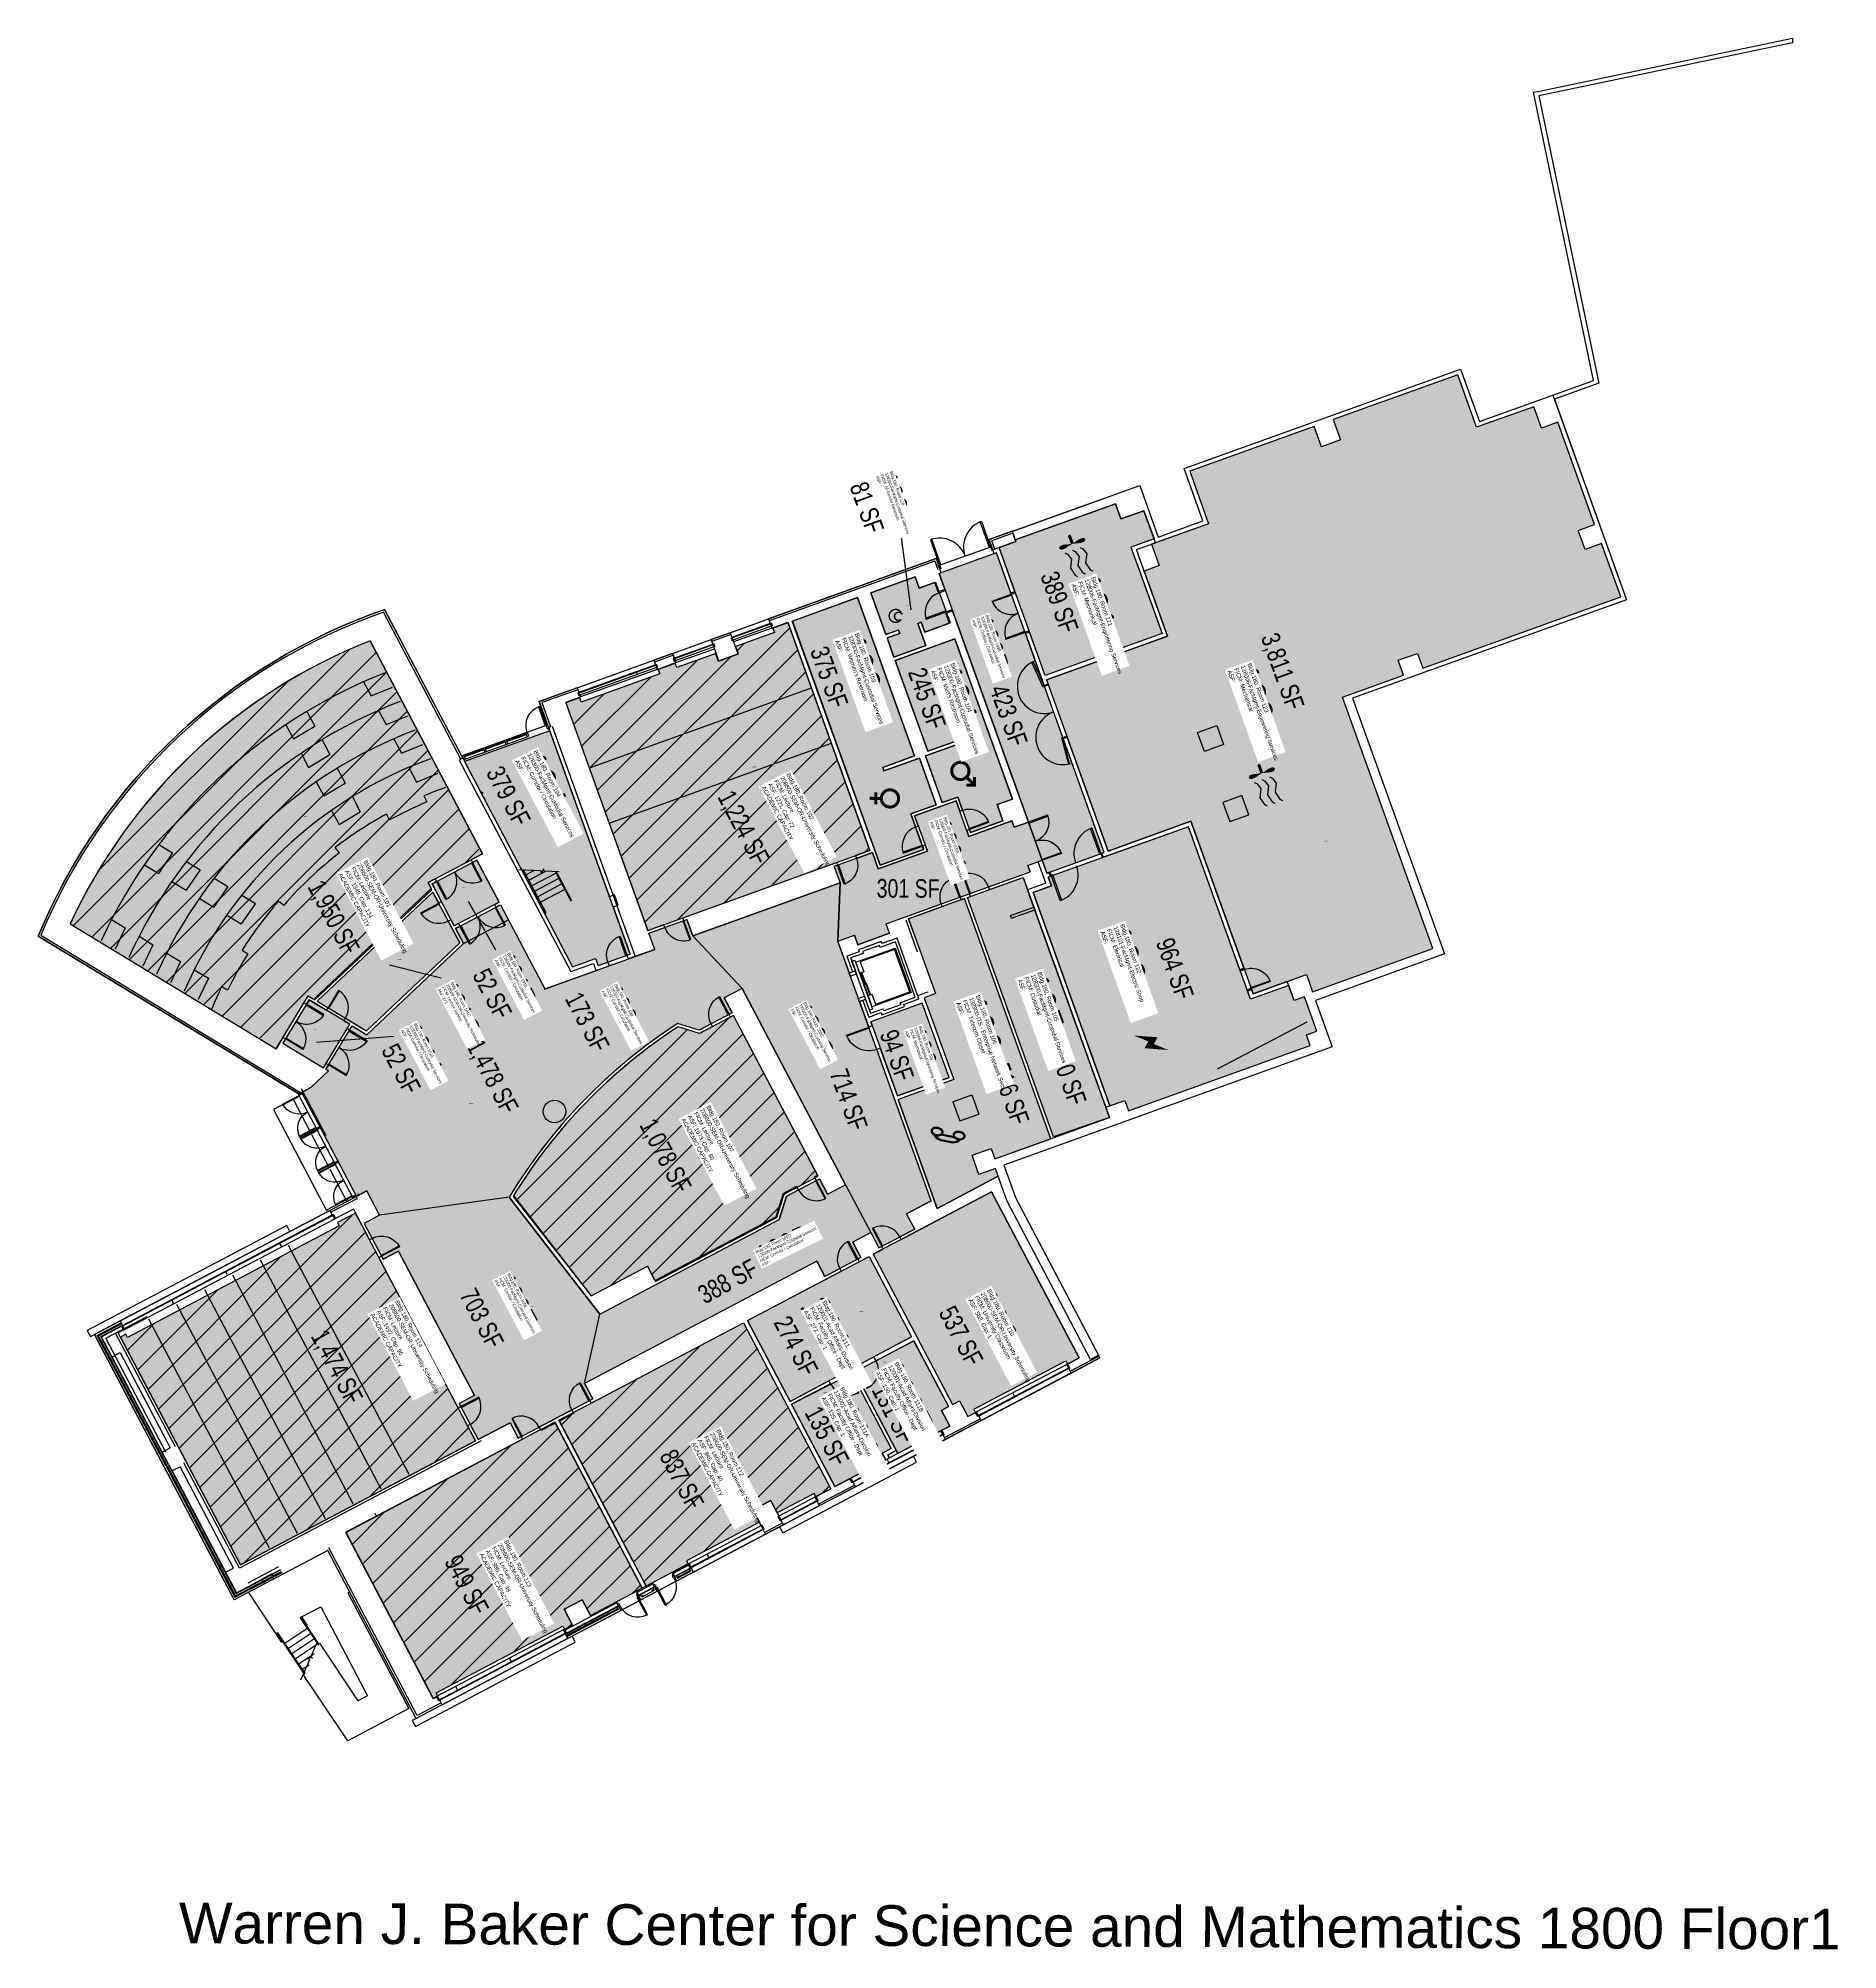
# Model space of a CAD drawing. Header units: inches. Extents: x 69211881 to 69215071, y 27675419 to 27678807.
import ezdxf
from ezdxf.enums import TextEntityAlignment as Align

# ---------------------------------------------------------------- set-up
doc = ezdxf.new("R2010")
doc.units = ezdxf.units.IN
doc.header["$LTSCALE"] = 0.25
doc.header["$MEASUREMENT"] = 0
doc.layers.get('0').update_dxf_attribs({"linetype": 'CONTINUOUS'})
for name, color, linetype in [('A-DOOR', 2, 'CONTINUOUS'), ('A-FLOR', 3, 'CONTINUOUS'), ('A-GLAZ', 1, 'CONTINUOUS'), ('A-IDEN-ICON', 4, 'CONTINUOUS'), ('A-IDEN-RNUM', 7, 'CONTINUOUS'), ('A-IDEN-SNUM', 4, 'CONTINUOUS'), ('A-IDEN-VNUM', 4, 'CONTINUOUS'), ('A-TTLB', 4, 'CONTINUOUS'), ('A-WALL', 5, 'CONTINUOUS'), ('AREA-ASSIGN', 7, 'CONTINUOUS'), ('AREA-GROSS', 1, 'CONTINUOUS'), ('AREA-TEXT', 3, 'CONTINUOUS'), ('Rooms-Capacity', 4, 'CONTINUOUS'), ('Rooms-Category-Color', 7, 'CONTINUOUS'), ('Rooms-College-Color', 7, 'CONTINUOUS'), ('Rooms-Department-Color', 7, 'CONTINUOUS'), ('Rooms-Division-Color', 7, 'CONTINUOUS'), ('Rooms-Information', 7, 'CONTINUOUS')]:
    doc.layers.add(name, color=color, linetype=linetype)
doc.styles.add('CP_AREA', font='arial.ttf', dxfattribs={"height": 15})
doc.styles.add('CP_ROOMSNUMBER', font='arial.ttf', dxfattribs={"height": 1})
doc.styles.add('CP_ROOMVNUMBER', font='arial.ttf', dxfattribs={"width": 0.85, "height": 0.075})
doc.styles.add('CP_TITLE', font='arial.ttf', dxfattribs={"width": 0.85, "height": 0.125})
pattern_1 = [(45, (0, 0), (-26.516504294, 26.516504294), [])]

# ---------------------------------------------------------------- blocks, each defined once
blk = doc.blocks.new('Z08D36')
at = {"linetype": 'Continuous', "lineweight": -3}
blk.add_lwpolyline([(-18, 0), (-16.25, 0), (-16.25, 36), (-18, 36)], close=True, dxfattribs=at)
blk.add_arc((-18, 0), 36, 0, 90)
blk = doc.blocks.new('door-30')
blk.add_lwpolyline([(0, 0), (1.75, 0), (1.75, 36), (0, 36)], close=True)
blk.add_arc((0, 0), 36, 0, 90)
blk = doc.blocks.new('Z08DD72')
at = {"linetype": 'Continuous', "lineweight": -3}
for points in [[(-36, 0), (-34.25, 0), (-34.25, 36), (-36, 36)], [(36, 0), (34.25, 0), (34.25, 36), (36, 36)]]:
    blk.add_lwpolyline(points, close=True, dxfattribs=at)
for centre, start, end in [((-36, 0), 0, 90), ((36, 0), 90, 180)]:
    blk.add_arc(centre, 36, start, end)
blk = doc.blocks.new('Z08D42')
at = {"linetype": 'Continuous', "lineweight": -3}
blk.add_lwpolyline([(-21, 0), (-19.25, 0), (-19.25, 42), (-21, 42)], close=True, dxfattribs=at)
blk.add_arc((-21, 0), 42, 360, 90)
blk = doc.blocks.new('CPWOMEN')
at = {"const_width": 0.015}
blk.add_lwpolyline([(-0.0375, 0, 1), (0.0475, 0, 1)], format="xyb", close=True, dxfattribs=at)
for points in [[(-0.025, -0.07), (0.035, -0.07)], [(0.005, -0.04), (0.005, -0.1)]]:
    blk.add_lwpolyline(points, dxfattribs=at)
blk = doc.blocks.new('CPMEN')
at = {"const_width": 0.015}
blk.add_lwpolyline([(-0.0575, -0.02, 1), (0.0275, -0.02, 1)], format="xyb", close=True, dxfattribs=at)
for points in [[(0.055, 0.01), (0.055, 0.05), (0.015, 0.05)], [(0.0151, 0.0101), (0.055, 0.05)]]:
    blk.add_lwpolyline(points, dxfattribs=at)
blk = doc.blocks.new('CPMECH')
for p, q in [((0.005, 0.025), (0.015, 0.035)), ((0.015, 0.035), (0.045, 0.045)), ((0.015, -0.005), (0.045, 0.005)), ((0.045, 0.045), (0.085, 0.025)), ((0.045, 0.005), (0.085, -0.015)), ((0.085, 0.025), (0.125, 0.035)), ((0.125, 0.035), (0.135, 0.045)), ((0.125, -0.005), (0.135, 0.005)), ((0.005, -0.015), (0.015, -0.005)), ((0.005, -0.055), (0.015, -0.045)), ((0.015, -0.045), (0.045, -0.035)), ((0.045, -0.035), (0.085, -0.055)), ((0.085, -0.015), (0.125, -0.005)), ((0.085, -0.055), (0.125, -0.045)), ((0.125, -0.045), (0.135, -0.035))]:
    blk.add_line(p, q)
at = {"const_width": 0.0075}
blk.add_lwpolyline([(-0.0682, -0.0069, 1), (-0.0618, -0.0031, 1)], format="xyb", close=True, dxfattribs=at)
at = {"const_width": 0.015}
blk.add_lwpolyline([(-0.025, -0.005), (-0.065, -0.005)], dxfattribs=at)
for points in [[(-0.025, -0.005, 0, 0.02, 0), (-0.025, 0.035, 0.02, 0.02, 0), (-0.025, 0.055, 0.02, 0, 0), (-0.025, 0.065, 0, 0, 0)], [(-0.025, -0.005, 0, 0.02, 0), (-0.025, -0.045, 0.02, 0.02, 0), (-0.025, -0.065, 0.02, 0, 0), (-0.025, -0.075, 0, 0, 0)]]:
    blk.add_lwpolyline(points, format="xyseb")
blk = doc.blocks.new('CPELECT')
blk.add_lwpolyline([(0.0623, 0.0629, 0, 0.03, 0), (0.0105, -0.0168, 0.03, 0.03, 0), (-0.0105, 0.0068, 0.03, 0, 0), (-0.0623, -0.0729, 0.03, 0, 0)], format="xyseb")
blk = doc.blocks.new('CPPHONE')
for p, q in [((0.0096, 0.0252), (-0.0196, -0.0252)), ((0.0169, 0.0279), (-0.0182, -0.0329))]:
    blk.add_line(p, q)
for points in [[(0.0364, 0.0572), (0.0417, 0.0308), (0.0382, 0.0108), (0.0082, -0.0411), (-0.0083, -0.0558), (-0.0338, -0.0645)], [(0.0334, 0.047), (0.0366, 0.0307), (0.0334, 0.0126), (0.0043, -0.0379), (-0.0109, -0.0514), (-0.0265, -0.0567)]]:
    blk.add_lwpolyline(points)
for points in [[(0.0288, 0.0786, 0.139889), (0.0216, 0.0804, 0.107118), (0.0122, 0.0781, 0.079812), (0.0039, 0.0722, 0.067459), (-0.0035, 0.0626, 0.067459), (-0.008, 0.0515, 0.079812), (-0.009, 0.0413, 0.107118), (-0.0064, 0.032, 0.139889), (-0.0012, 0.0267, 0.139889), (0.0061, 0.0248, 0.107118), (0.0155, 0.0272, 0.079812), (0.0238, 0.0331, 0.067459), (0.0312, 0.0426, 0.067459), (0.0357, 0.0538, 0.079812), (0.0367, 0.0639, 0.107118), (0.034, 0.0732, 0.139889)], [(0.0263, 0.0743, 0.139889), (0.0218, 0.0754, 0.107118), (0.0144, 0.0736, 0.079812), (0.0074, 0.0686, 0.067459), (0.0008, 0.0601, 0.067459), (-0.0032, 0.0502, 0.079812), (-0.004, 0.0417, 0.107118), (-0.0019, 0.0344, 0.139889), (0.0013, 0.031, 0.139889), (0.0059, 0.0298, 0.107118), (0.0133, 0.0317, 0.079812), (0.0203, 0.0367, 0.067459), (0.0268, 0.0451, 0.067459), (0.0309, 0.055, 0.079812), (0.0317, 0.0636, 0.107118), (0.0296, 0.0709, 0.139889)], [(-0.0262, -0.0167, 0.139889), (-0.0334, -0.0148, 0.107118), (-0.0428, -0.0172, 0.079812), (-0.0511, -0.0231, 0.067459), (-0.0585, -0.0326, 0.067459), (-0.063, -0.0438, 0.079812), (-0.064, -0.0539, 0.107118), (-0.0614, -0.0632, 0.139889), (-0.0562, -0.0686, 0.139889), (-0.0489, -0.0704, 0.107118), (-0.0395, -0.0681, 0.079812), (-0.0312, -0.0622, 0.067459), (-0.0238, -0.0526, 0.067459), (-0.0193, -0.0415, 0.079812), (-0.0183, -0.0313, 0.107118), (-0.021, -0.022, 0.139889)], [(-0.0287, -0.021, 0.139889), (-0.0332, -0.0198, 0.107118), (-0.0406, -0.0217, 0.079812), (-0.0476, -0.0267, 0.067459), (-0.0542, -0.0351, 0.067459), (-0.0582, -0.045, 0.079812), (-0.059, -0.0536, 0.107118), (-0.0569, -0.0609, 0.139889), (-0.0537, -0.0643, 0.139889), (-0.0491, -0.0654, 0.107118), (-0.0417, -0.0636, 0.079812), (-0.0347, -0.0586, 0.067459), (-0.0282, -0.0501, 0.067459), (-0.0241, -0.0402, 0.079812), (-0.0233, -0.0317, 0.107118), (-0.0254, -0.0244, 0.139889)]]:
    blk.add_lwpolyline(points, format="xyb", close=True)
blk = doc.blocks.new('CPBATH')
at = {"const_width": 0.0127}
for points in [[(0.057, 0.017, 0.861492), (-0.055, 0, 1)], [(-0.055, 0, 0.726902), (0.049, -0.034, 1)], [(0.057, 0.017, 0.729002), (-0.008, -0.004, 1)], [(-0.008, -0.004, 0.609468), (0.049, -0.034, 1)]]:
    blk.add_lwpolyline(points, format="xyb", dxfattribs=at)
at = {"const_width": 0.00637}
for points in [[(0.054, 0.015, 1), (0.06, 0.018, 1)], [(0.046, -0.035, 1), (0.051, -0.032, 1)]]:
    blk.add_lwpolyline(points, format="xyb", close=True, dxfattribs=at)

msp = doc.modelspace()

# ---------------------------------------------------------------- hatches: boundary and pattern name
at = {"layer": 'Rooms-Capacity'}
h = msp.add_hatch(dxfattribs=at)
h.set_pattern_fill('ANSI31', color=256, scale=300, style=0)
h.set_pattern_definition(pattern_1)
h.paths.add_polyline_path([(69213117.4, 27677728.5), (69213122.3, 27677714.8), (69213087.1, 27677702.2), (69213082.2, 27677715.9), (69213013.2, 27677691.1), (69213010.5, 27677698.6), (69212980.4, 27677687.7), (69212983.1, 27677680.2), (69212843.8, 27677630.1), (69212841.1, 27677637.6), (69212816.7, 27677628.8), (69212961.8, 27677225.5), (69213355.7, 27677367.2), (69213210.6, 27677770.6), (69213183.6, 27677760.9), (69213186.3, 27677753.3)])
h = msp.add_hatch(dxfattribs=at)
h.set_pattern_fill('ANSI31', color=256, scale=300, style=0)
h.set_pattern_definition(pattern_1)
edge = h.paths.add_edge_path()
edge.add_line((69212668.7, 27677360.8), (69212469.5, 27677738.7))
edge.add_arc((69212831.9, 27676821.7), 985.9, 111.5649, 155.1049)
edge.add_line((69211937.6, 27677236.8), (69212303, 27677015.8))
edge.add_line((69212303, 27677015.8), (69212359.7, 27677109.6))
edge.add_line((69212359.7, 27677109.6), (69212371.8, 27677102.4))
edge.add_line((69212371.8, 27677102.4), (69212578.8, 27677297.5))
edge.add_line((69212578.8, 27677297.5), (69212572.2, 27677310))
edge.add_line((69212572.2, 27677310), (69212668.7, 27677360.8))
h = msp.add_hatch(dxfattribs=at)
h.set_pattern_fill('ANSI31', color=256, scale=300, style=0)
h.set_pattern_definition(pattern_1)
edge = h.paths.add_edge_path()
edge.add_line((69212722.9, 27676753.8), (69212861.4, 27676577.8))
edge.add_line((69212861.4, 27676577.8), (69212961.1, 27676630.3))
edge.add_line((69212961.1, 27676630.3), (69212975.4, 27676603.1))
edge.add_line((69212975.4, 27676603.1), (69213190.5, 27676716.4))
edge.add_line((69213190.5, 27676716.4), (69213203.3, 27676758))
edge.add_line((69213203.3, 27676758), (69213263.6, 27676789.8))
edge.add_line((69213263.6, 27676789.8), (69213113.6, 27677074.5))
edge.add_line((69213113.6, 27677074.5), (69213053.3, 27677042.7))
edge.add_line((69213053.3, 27677042.7), (69213015.4, 27677054.5))
edge.add_arc((69213530.7, 27676260.6), 946.4, 122.989, 148.5983)
h = msp.add_hatch(dxfattribs=at)
h.set_pattern_fill('ANSI31', color=256, scale=300, style=0)
h.set_pattern_definition(pattern_1)
h.paths.add_polyline_path([(69212036.4, 27676509.9), (69212026.9, 27676504.8), (69212239.7, 27676101), (69212656.4, 27676320.5), (69212443.5, 27676724.4), (69212411.7, 27676707.6), (69212414.7, 27676701.9), (69212039.5, 27676504.1)])
h = msp.add_hatch(dxfattribs=at)
h.set_pattern_fill('ANSI31', color=256, scale=300, style=0)
h.set_pattern_definition(pattern_1)
h.paths.add_polyline_path([(69213159.6, 27676176.4), (69213030.4, 27676108.3), (69213033.5, 27676102.6), (69212959.1, 27676063.4), (69212804.1, 27676357.7), (69213131.4, 27676530.2), (69213286.5, 27676235.9), (69213259.9, 27676221.9), (69213256.9, 27676227.7), (69213191.4, 27676193.2), (69213179.8, 27676215.3), (69213147.9, 27676198.5), (69213159.6, 27676176.4)])
h = msp.add_hatch(dxfattribs=at)
h.set_pattern_fill('ANSI31', color=256, scale=300, style=0)
h.set_pattern_definition(pattern_1)
h.paths.add_polyline_path([(69212814.1, 27675987), (69212828.2, 27675994.4), (69212813.5, 27676022.3), (69212845.4, 27676039.1), (69212860.1, 27676011.2), (69212952.1, 27676059.7), (69212797, 27676354), (69212426.3, 27676158.7), (69212564.8, 27675895.9), (69212581.4, 27675864.4), (69212589.3, 27675868.6), (69212586.5, 27675873.9), (69212811.3, 27675992.3), (69212814.1, 27675987)])
at = {"layer": 'Rooms-Category-Color', "true_color": 0xadadad}
for points in [[(69213668.8, 27677669.7), (69213778, 27677366.1), (69213924.8, 27677419), (69214034.8, 27677113), (69214129.3, 27677147), (69214140.2, 27677116.6), (69214353.6, 27677193.3), (69214193.3, 27677638.8), (69214301.8, 27677677.9), (69214292.3, 27677704.2), (69214326.2, 27677716.4), (69214335.6, 27677690), (69214686.6, 27677816.3), (69214652.6, 27677910.9), (69214623.4, 27677900.4), (69214611.2, 27677934.3), (69214640.4, 27677944.8), (69214575.2, 27678126), (69214546, 27678115.5), (69214532.4, 27678153.5), (69214431.2, 27678117.1), (69214397.8, 27678210), (69214177.1, 27678130.6), (69214190.1, 27678094.7), (69214156.2, 27678082.5), (69214143.2, 27678118.5), (69213922.6, 27678039.1), (69213956, 27677946.2), (69213854.8, 27677909.8), (69213868.5, 27677871.8), (69213841.8, 27677862.2), (69213883.3, 27677746.9)], [(69213584.5, 27677904), (69213614.2, 27677914.7), (69213613.2, 27677917.4), (69213790.9, 27677981.3), (69213800.5, 27677954.5), (69213841.4, 27677969.2), (69213859.3, 27677919.5), (69213818.4, 27677904.8), (69213873.5, 27677751.5), (69213666.2, 27677676.9)], [(69213669.2, 27677327), (69213770.8, 27677363.6), (69213579.9, 27677894.3), (69213478.3, 27677857.7)], [(69213386.1, 27677743.6), (69213408.6, 27677751.7), (69213406.5, 27677757.7), (69213383.9, 27677749.7), (69213357.2, 27677823.8), (69213435.6, 27677852.1), (69213442.8, 27677832.2), (69213471.6, 27677842.6), (69213497.6, 27677770.2), (69213452.7, 27677754.1), (69213446.4, 27677771.6), (69213440.5, 27677769.5), (69213454.7, 27677730.1), (69213398.2, 27677709.7)], [(69213378.3, 27677514.2), (69213434.7, 27677534.5), (69213333.7, 27677815.4), (69213218.1, 27677773.3), (69213373.6, 27677341), (69213450.7, 27677368.7), (69213428, 27677431.8), (69213473.1, 27677448), (69213443.3, 27677530.9), (69213380.5, 27677508.1)], [(69213506.4, 27677742), (69213400.4, 27677703.9), (69213458.2, 27677543), (69213514.7, 27677563.3), (69213516.8, 27677557.4), (69213453.9, 27677534.8), (69213483.7, 27677451.8), (69213511.5, 27677461.8), (69213534.2, 27677398.8), (69213591.3, 27677419.3), (69213580.9, 27677448.3), (69213608.6, 27677458.2)], [(69212636.9, 27677524.6), (69212776.2, 27677260.2), (69212828.6, 27677160.8), (69212869.4, 27677175.5), (69212873.9, 27677163), (69212930.4, 27677183.3), (69212788.1, 27677579)], [(69213661.1, 27677349.6), (69213636.7, 27677417.3), (69213611.3, 27677408.2), (69213607.2, 27677419.5), (69213531, 27677392.1), (69213508.4, 27677454.9), (69213434.8, 27677428.4), (69213457.4, 27677365.6), (69213370.4, 27677334.3), (69213360, 27677363.2), (69213292.3, 27677338.9), (69213302.7, 27677309.9), (69213298.9, 27677206.5), (69213328, 27677217), (69213334.1, 27677200.1), (69213390.6, 27677220.4), (69213384.5, 27677237.3), (69213639.7, 27677329.2), (69213635.7, 27677340.4)], [(69213671.8, 27677319.8), (69213677.3, 27677304.4), (69213645, 27677292.8), (69213781, 27676914.6), (69213807.7, 27676924.2), (69213814.3, 27676905.9), (69214136.1, 27677021.7), (69214129.5, 27677040.1), (69214148, 27677046.7), (69214126.1, 27677107.6), (69214107.6, 27677100.9), (69214098, 27677127.6), (69214030.2, 27677103.3), (69213920.2, 27677409.2)], [(69212618.5, 27677233.5), (69212579.3, 27677307.8), (69212658.9, 27677349.7), (69212698.1, 27677275.4)], [(69213627.4, 27677319.1), (69213780.4, 27676893.7), (69213680.8, 27676859.5), (69213528.3, 27677283.5)], [(69213041.7, 27677216), (69213129, 27677122.5), (69213312.3, 27676774.7), (69213357, 27676689.8), (69213371.4, 27676662.6), (69213435.1, 27676696.1), (69213420.7, 27676723.3), (69213464.4, 27676746.4), (69213298.9, 27677206.5), (69213302.7, 27677309.9)], [(69213474.9, 27676732.7), (69213583.1, 27676789.7), (69213578.1, 27676803.4), (69213548.9, 27676792.9), (69213536.7, 27676826.8), (69213570.6, 27676839), (69213577.2, 27676820.6), (69213676.3, 27676856.3), (69213523.3, 27677281.7), (69213424.1, 27677246), (69213471.9, 27677113.3), (69213451.9, 27677106.1), (69213504.1, 27676961), (69213405.5, 27676925.5)], [(69212433.4, 27677059), (69212361.5, 27677102.4), (69212314.9, 27677025.4), (69212386.8, 27676982)], [(69213448.5, 27677096.4), (69213357.2, 27677063.6), (69213404.5, 27676932.1), (69213495.8, 27676964.9)], [(69213312.3, 27676774.7), (69213357, 27676689.8), (69213325.2, 27676673), (69213339.5, 27676645.8), (69213275.8, 27676612.2), (69213261.5, 27676639.4), (69212849.8, 27676422.5), (69212876.8, 27676545.2), (69213194.8, 27676712.8), (69213207.7, 27676754.4), (69213266.1, 27676785.1), (69213280.4, 27676757.9)], [(69212716.1, 27676752.5), (69212486.3, 27676720.5), (69212459.1, 27676706.2), (69212492.6, 27676642.5), (69212519.9, 27676656.8), (69212654.6, 27676401), (69212627.4, 27676386.7), (69212661, 27676323), (69212717.7, 27676352.9), (69212732.1, 27676325.7), (69212864.1, 27676395.3), (69212849.8, 27676422.5), (69212876.8, 27676545.2)]]:
    msp.add_hatch(color=253, dxfattribs=at).paths.add_polyline_path(points)
at = {"layer": 'Rooms-Category-Color', "true_color": 0xffff64}
for points in [[(69213117.4, 27677728.5), (69213122.3, 27677714.8), (69213087.1, 27677702.2), (69213082.2, 27677715.9), (69213013.2, 27677691.1), (69213010.5, 27677698.6), (69212980.4, 27677687.7), (69212983.1, 27677680.2), (69212843.8, 27677630.1), (69212841.1, 27677637.6), (69212816.7, 27677628.8), (69212961.8, 27677225.5), (69213355.7, 27677367.2), (69213210.6, 27677770.6), (69213183.6, 27677760.9), (69213186.3, 27677753.3)], [(69212628.5, 27677203.2), (69212581, 27677293.2), (69212375.9, 27677099.8), (69212463, 27677047.2)], [(69213705.8, 27676456.9), (69213726.4, 27676467.8), (69213711.7, 27676495.7), (69213571.4, 27676762), (69213361.4, 27676651.4), (69213501.8, 27676385.1), (69213514.3, 27676391.7), (69213529, 27676363.7), (69213543, 27676371.1), (69213540, 27676376.9), (69213702.8, 27676462.6), (69213705.8, 27676456.9)], [(69212036.4, 27676509.9), (69212026.9, 27676504.8), (69212239.7, 27676101), (69212656.4, 27676320.5), (69212443.5, 27676724.4), (69212411.7, 27676707.6), (69212414.7, 27676701.9), (69212039.5, 27676504.1)], [(69213159.6, 27676176.4), (69213030.4, 27676108.3), (69213033.5, 27676102.6), (69212959.1, 27676063.4), (69212804.1, 27676357.7), (69213131.4, 27676530.2), (69213286.5, 27676235.9), (69213259.9, 27676221.9), (69213256.9, 27676227.7), (69213191.4, 27676193.2), (69213179.8, 27676215.3), (69213147.9, 27676198.5), (69213159.6, 27676176.4)], [(69212814.1, 27675987), (69212828.2, 27675994.4), (69212813.5, 27676022.3), (69212845.4, 27676039.1), (69212860.1, 27676011.2), (69212952.1, 27676059.7), (69212797, 27676354), (69212426.3, 27676158.7), (69212564.8, 27675895.9), (69212581.4, 27675864.4), (69212589.3, 27675868.6), (69212586.5, 27675873.9), (69212811.3, 27675992.3), (69212814.1, 27675987)]]:
    msp.add_hatch(color=51, dxfattribs=at).paths.add_polyline_path(points)
h = msp.add_hatch(color=51, dxfattribs=at)
edge = h.paths.add_edge_path()
edge.add_line((69212668.7, 27677360.8), (69212469.5, 27677738.7))
edge.add_arc((69212831.9, 27676821.7), 985.9, 111.5649, 155.1049)
edge.add_line((69211937.6, 27677236.8), (69212303, 27677015.8))
edge.add_line((69212303, 27677015.8), (69212359.7, 27677109.6))
edge.add_line((69212359.7, 27677109.6), (69212371.8, 27677102.4))
edge.add_line((69212371.8, 27677102.4), (69212578.8, 27677297.5))
edge.add_line((69212578.8, 27677297.5), (69212572.2, 27677310))
edge.add_line((69212572.2, 27677310), (69212668.7, 27677360.8))
at = {"layer": 'Rooms-Category-Color', "true_color": 0xadadad}
h = msp.add_hatch(color=253, dxfattribs=at)
edge = h.paths.add_edge_path()
edge.add_line((69212716.1, 27676752.5), (69212486.3, 27676720.5))
edge.add_line((69212486.3, 27676720.5), (69212463.6, 27676763.6))
edge.add_line((69212463.6, 27676763.6), (69212445.4, 27676754.6))
edge.add_line((69212445.4, 27676754.6), (69212348.6, 27676938.3))
edge.add_line((69212348.6, 27676938.3), (69212364.9, 27676947.5))
edge.add_line((69212364.9, 27676947.5), (69212395.7, 27676976.6))
edge.add_line((69212395.7, 27676976.6), (69212391.3, 27676979.2))
edge.add_line((69212391.3, 27676979.2), (69212396, 27676986.9))
edge.add_line((69212396, 27676986.9), (69212437.9, 27677056.2))
edge.add_line((69212437.9, 27677056.2), (69212463.7, 27677040.6))
edge.add_line((69212463.7, 27677040.6), (69212635, 27677202.1))
edge.add_line((69212635, 27677202.1), (69212620.9, 27677228.8))
edge.add_line((69212620.9, 27677228.8), (69212628.9, 27677233))
edge.add_line((69212628.9, 27677233), (69212700.5, 27677270.8))
edge.add_line((69212700.5, 27677270.8), (69212779.2, 27677121.6))
edge.add_line((69212779.2, 27677121.6), (69212974, 27677191.6))
edge.add_line((69212974, 27677191.6), (69212963.5, 27677220.6))
edge.add_line((69212963.5, 27677220.6), (69213031.3, 27677245))
edge.add_line((69213031.3, 27677245), (69213041.7, 27677216))
edge.add_line((69213041.7, 27677216), (69213129, 27677122.5))
edge.add_line((69213129, 27677122.5), (69213097.2, 27677105.7))
edge.add_line((69213097.2, 27677105.7), (69213111.1, 27677079.2))
edge.add_line((69213111.1, 27677079.2), (69213052.8, 27677048.4))
edge.add_line((69213052.8, 27677048.4), (69213014.7, 27677060.2))
edge.add_arc((69213530.7, 27676260.6), 951.6, 122.8372, 148.8751)
at = {"layer": 'Rooms-Category-Color', "true_color": 0xffff64}
h = msp.add_hatch(color=51, dxfattribs=at)
edge = h.paths.add_edge_path()
edge.add_line((69212722.9, 27676753.8), (69212861.4, 27676577.8))
edge.add_line((69212861.4, 27676577.8), (69212961.1, 27676630.3))
edge.add_line((69212961.1, 27676630.3), (69212975.4, 27676603.1))
edge.add_line((69212975.4, 27676603.1), (69213190.5, 27676716.4))
edge.add_line((69213190.5, 27676716.4), (69213203.3, 27676758))
edge.add_line((69213203.3, 27676758), (69213263.6, 27676789.8))
edge.add_line((69213263.6, 27676789.8), (69213113.6, 27677074.5))
edge.add_line((69213113.6, 27677074.5), (69213053.3, 27677042.7))
edge.add_line((69213053.3, 27677042.7), (69213015.4, 27677054.5))
edge.add_arc((69213530.7, 27676260.6), 946.4, 122.989, 148.5983)
at = {"layer": 'Rooms-Category-Color', "true_color": 0xfa9ba3}
for points in [[(69213138.5, 27676533.9), (69213354.3, 27676647.7), (69213429.3, 27676505.4), (69213214, 27676390.6)], [(69213328.9, 27676443), (69213433.2, 27676498), (69213494.7, 27676381.4), (69213482.3, 27676374.8), (69213497, 27676346.9), (69213405.1, 27676298.4), (69213328.9, 27676443)], [(69213216.7, 27676385.5), (69213323.5, 27676440.4), (69213393.5, 27676307.5), (69213377.5, 27676299.1), (69213383.7, 27676287.2), (69213293.6, 27676239.6)]]:
    msp.add_hatch(color=241, dxfattribs=at).paths.add_polyline_path(points)
at = {"layer": 'Rooms-College-Color', "true_color": 0xadadad}
for points in [[(69213668.8, 27677669.7), (69213778, 27677366.1), (69213924.8, 27677419), (69214034.8, 27677113), (69214129.3, 27677147), (69214140.2, 27677116.6), (69214353.6, 27677193.3), (69214193.3, 27677638.8), (69214301.8, 27677677.9), (69214292.3, 27677704.2), (69214326.2, 27677716.4), (69214335.6, 27677690), (69214686.6, 27677816.3), (69214652.6, 27677910.9), (69214623.4, 27677900.4), (69214611.2, 27677934.3), (69214640.4, 27677944.8), (69214575.2, 27678126), (69214546, 27678115.5), (69214532.4, 27678153.5), (69214431.2, 27678117.1), (69214397.8, 27678210), (69214177.1, 27678130.6), (69214190.1, 27678094.7), (69214156.2, 27678082.5), (69214143.2, 27678118.5), (69213922.6, 27678039.1), (69213956, 27677946.2), (69213854.8, 27677909.8), (69213868.5, 27677871.8), (69213841.8, 27677862.2), (69213883.3, 27677746.9)], [(69213584.5, 27677904), (69213614.2, 27677914.7), (69213613.2, 27677917.4), (69213790.9, 27677981.3), (69213800.5, 27677954.5), (69213841.4, 27677969.2), (69213859.3, 27677919.5), (69213818.4, 27677904.8), (69213873.5, 27677751.5), (69213666.2, 27677676.9)], [(69213669.2, 27677327), (69213770.8, 27677363.6), (69213579.9, 27677894.3), (69213478.3, 27677857.7)], [(69213386.1, 27677743.6), (69213408.6, 27677751.7), (69213406.5, 27677757.7), (69213383.9, 27677749.7), (69213357.2, 27677823.8), (69213435.6, 27677852.1), (69213442.8, 27677832.2), (69213471.6, 27677842.6), (69213497.6, 27677770.2), (69213452.7, 27677754.1), (69213446.4, 27677771.6), (69213440.5, 27677769.5), (69213454.7, 27677730.1), (69213398.2, 27677709.7)], [(69213378.3, 27677514.2), (69213434.7, 27677534.5), (69213333.7, 27677815.4), (69213218.1, 27677773.3), (69213373.6, 27677341), (69213450.7, 27677368.7), (69213428, 27677431.8), (69213473.1, 27677448), (69213443.3, 27677530.9), (69213380.5, 27677508.1)], [(69213506.4, 27677742), (69213400.4, 27677703.9), (69213458.2, 27677543), (69213514.7, 27677563.3), (69213516.8, 27677557.4), (69213453.9, 27677534.8), (69213483.7, 27677451.8), (69213511.5, 27677461.8), (69213534.2, 27677398.8), (69213591.3, 27677419.3), (69213580.9, 27677448.3), (69213608.6, 27677458.2)], [(69212636.9, 27677524.6), (69212776.2, 27677260.2), (69212828.6, 27677160.8), (69212869.4, 27677175.5), (69212873.9, 27677163), (69212930.4, 27677183.3), (69212788.1, 27677579)], [(69213661.1, 27677349.6), (69213636.7, 27677417.3), (69213611.3, 27677408.2), (69213607.2, 27677419.5), (69213531, 27677392.1), (69213508.4, 27677454.9), (69213434.8, 27677428.4), (69213457.4, 27677365.6), (69213370.4, 27677334.3), (69213360, 27677363.2), (69213292.3, 27677338.9), (69213302.7, 27677309.9), (69213298.9, 27677206.5), (69213328, 27677217), (69213334.1, 27677200.1), (69213390.6, 27677220.4), (69213384.5, 27677237.3), (69213639.7, 27677329.2), (69213635.7, 27677340.4)], [(69213671.8, 27677319.8), (69213677.3, 27677304.4), (69213645, 27677292.8), (69213781, 27676914.6), (69213807.7, 27676924.2), (69213814.3, 27676905.9), (69214136.1, 27677021.7), (69214129.5, 27677040.1), (69214148, 27677046.7), (69214126.1, 27677107.6), (69214107.6, 27677100.9), (69214098, 27677127.6), (69214030.2, 27677103.3), (69213920.2, 27677409.2)], [(69212618.5, 27677233.5), (69212579.3, 27677307.8), (69212658.9, 27677349.7), (69212698.1, 27677275.4)], [(69213627.4, 27677319.1), (69213780.4, 27676893.7), (69213680.8, 27676859.5), (69213528.3, 27677283.5)], [(69213041.7, 27677216), (69213129, 27677122.5), (69213312.3, 27676774.7), (69213357, 27676689.8), (69213371.4, 27676662.6), (69213435.1, 27676696.1), (69213420.7, 27676723.3), (69213464.4, 27676746.4), (69213298.9, 27677206.5), (69213302.7, 27677309.9)], [(69213474.9, 27676732.7), (69213583.1, 27676789.7), (69213578.1, 27676803.4), (69213548.9, 27676792.9), (69213536.7, 27676826.8), (69213570.6, 27676839), (69213577.2, 27676820.6), (69213676.3, 27676856.3), (69213523.3, 27677281.7), (69213424.1, 27677246), (69213471.9, 27677113.3), (69213451.9, 27677106.1), (69213504.1, 27676961), (69213405.5, 27676925.5)], [(69212433.4, 27677059), (69212361.5, 27677102.4), (69212314.9, 27677025.4), (69212386.8, 27676982)], [(69213448.5, 27677096.4), (69213357.2, 27677063.6), (69213404.5, 27676932.1), (69213495.8, 27676964.9)], [(69213312.3, 27676774.7), (69213357, 27676689.8), (69213325.2, 27676673), (69213339.5, 27676645.8), (69213275.8, 27676612.2), (69213261.5, 27676639.4), (69212849.8, 27676422.5), (69212876.8, 27676545.2), (69213194.8, 27676712.8), (69213207.7, 27676754.4), (69213266.1, 27676785.1), (69213280.4, 27676757.9)], [(69212716.1, 27676752.5), (69212486.3, 27676720.5), (69212459.1, 27676706.2), (69212492.6, 27676642.5), (69212519.9, 27676656.8), (69212654.6, 27676401), (69212627.4, 27676386.7), (69212661, 27676323), (69212717.7, 27676352.9), (69212732.1, 27676325.7), (69212864.1, 27676395.3), (69212849.8, 27676422.5), (69212876.8, 27676545.2)]]:
    msp.add_hatch(color=253, dxfattribs=at).paths.add_polyline_path(points)
at = {"layer": 'Rooms-College-Color', "true_color": 0xffff64}
for points in [[(69213117.4, 27677728.5), (69213122.3, 27677714.8), (69213087.1, 27677702.2), (69213082.2, 27677715.9), (69213013.2, 27677691.1), (69213010.5, 27677698.6), (69212980.4, 27677687.7), (69212983.1, 27677680.2), (69212843.8, 27677630.1), (69212841.1, 27677637.6), (69212816.7, 27677628.8), (69212961.8, 27677225.5), (69213355.7, 27677367.2), (69213210.6, 27677770.6), (69213183.6, 27677760.9), (69213186.3, 27677753.3)], [(69212628.5, 27677203.2), (69212581, 27677293.2), (69212375.9, 27677099.8), (69212463, 27677047.2)], [(69212036.4, 27676509.9), (69212026.9, 27676504.8), (69212239.7, 27676101), (69212656.4, 27676320.5), (69212443.5, 27676724.4), (69212411.7, 27676707.6), (69212414.7, 27676701.9), (69212039.5, 27676504.1)], [(69213138.5, 27676533.9), (69213354.3, 27676647.7), (69213429.3, 27676505.4), (69213214, 27676390.6)], [(69213159.6, 27676176.4), (69213030.4, 27676108.3), (69213033.5, 27676102.6), (69212959.1, 27676063.4), (69212804.1, 27676357.7), (69213131.4, 27676530.2), (69213286.5, 27676235.9), (69213259.9, 27676221.9), (69213256.9, 27676227.7), (69213191.4, 27676193.2), (69213179.8, 27676215.3), (69213147.9, 27676198.5), (69213159.6, 27676176.4)], [(69213328.9, 27676443), (69213433.2, 27676498), (69213494.7, 27676381.4), (69213482.3, 27676374.8), (69213497, 27676346.9), (69213405.1, 27676298.4), (69213328.9, 27676443)], [(69213216.7, 27676385.5), (69213323.5, 27676440.4), (69213393.5, 27676307.5), (69213377.5, 27676299.1), (69213383.7, 27676287.2), (69213293.6, 27676239.6)], [(69212814.1, 27675987), (69212828.2, 27675994.4), (69212813.5, 27676022.3), (69212845.4, 27676039.1), (69212860.1, 27676011.2), (69212952.1, 27676059.7), (69212797, 27676354), (69212426.3, 27676158.7), (69212564.8, 27675895.9), (69212581.4, 27675864.4), (69212589.3, 27675868.6), (69212586.5, 27675873.9), (69212811.3, 27675992.3), (69212814.1, 27675987)]]:
    msp.add_hatch(color=51, dxfattribs=at).paths.add_polyline_path(points)
h = msp.add_hatch(color=51, dxfattribs=at)
edge = h.paths.add_edge_path()
edge.add_line((69212668.7, 27677360.8), (69212469.5, 27677738.7))
edge.add_arc((69212831.9, 27676821.7), 985.9, 111.5649, 155.1049)
edge.add_line((69211937.6, 27677236.8), (69212303, 27677015.8))
edge.add_line((69212303, 27677015.8), (69212359.7, 27677109.6))
edge.add_line((69212359.7, 27677109.6), (69212371.8, 27677102.4))
edge.add_line((69212371.8, 27677102.4), (69212578.8, 27677297.5))
edge.add_line((69212578.8, 27677297.5), (69212572.2, 27677310))
edge.add_line((69212572.2, 27677310), (69212668.7, 27677360.8))
at = {"layer": 'Rooms-College-Color', "true_color": 0xadadad}
h = msp.add_hatch(color=253, dxfattribs=at)
edge = h.paths.add_edge_path()
edge.add_line((69212716.1, 27676752.5), (69212486.3, 27676720.5))
edge.add_line((69212486.3, 27676720.5), (69212463.6, 27676763.6))
edge.add_line((69212463.6, 27676763.6), (69212445.4, 27676754.6))
edge.add_line((69212445.4, 27676754.6), (69212348.6, 27676938.3))
edge.add_line((69212348.6, 27676938.3), (69212364.9, 27676947.5))
edge.add_line((69212364.9, 27676947.5), (69212395.7, 27676976.6))
edge.add_line((69212395.7, 27676976.6), (69212391.3, 27676979.2))
edge.add_line((69212391.3, 27676979.2), (69212396, 27676986.9))
edge.add_line((69212396, 27676986.9), (69212437.9, 27677056.2))
edge.add_line((69212437.9, 27677056.2), (69212463.7, 27677040.6))
edge.add_line((69212463.7, 27677040.6), (69212635, 27677202.1))
edge.add_line((69212635, 27677202.1), (69212620.9, 27677228.8))
edge.add_line((69212620.9, 27677228.8), (69212628.9, 27677233))
edge.add_line((69212628.9, 27677233), (69212700.5, 27677270.8))
edge.add_line((69212700.5, 27677270.8), (69212779.2, 27677121.6))
edge.add_line((69212779.2, 27677121.6), (69212974, 27677191.6))
edge.add_line((69212974, 27677191.6), (69212963.5, 27677220.6))
edge.add_line((69212963.5, 27677220.6), (69213031.3, 27677245))
edge.add_line((69213031.3, 27677245), (69213041.7, 27677216))
edge.add_line((69213041.7, 27677216), (69213129, 27677122.5))
edge.add_line((69213129, 27677122.5), (69213097.2, 27677105.7))
edge.add_line((69213097.2, 27677105.7), (69213111.1, 27677079.2))
edge.add_line((69213111.1, 27677079.2), (69213052.8, 27677048.4))
edge.add_line((69213052.8, 27677048.4), (69213014.7, 27677060.2))
edge.add_arc((69213530.7, 27676260.6), 951.6, 122.8372, 148.8751)
at = {"layer": 'Rooms-College-Color', "true_color": 0xffff64}
h = msp.add_hatch(color=51, dxfattribs=at)
edge = h.paths.add_edge_path()
edge.add_line((69212722.9, 27676753.8), (69212861.4, 27676577.8))
edge.add_line((69212861.4, 27676577.8), (69212961.1, 27676630.3))
edge.add_line((69212961.1, 27676630.3), (69212975.4, 27676603.1))
edge.add_line((69212975.4, 27676603.1), (69213190.5, 27676716.4))
edge.add_line((69213190.5, 27676716.4), (69213203.3, 27676758))
edge.add_line((69213203.3, 27676758), (69213263.6, 27676789.8))
edge.add_line((69213263.6, 27676789.8), (69213113.6, 27677074.5))
edge.add_line((69213113.6, 27677074.5), (69213053.3, 27677042.7))
edge.add_line((69213053.3, 27677042.7), (69213015.4, 27677054.5))
edge.add_arc((69213530.7, 27676260.6), 946.4, 122.989, 148.5983)
at = {"layer": 'Rooms-College-Color', "true_color": 0xffe090}
msp.add_hatch(color=41, dxfattribs=at).paths.add_polyline_path([(69213705.8, 27676456.9), (69213726.4, 27676467.8), (69213711.7, 27676495.7), (69213571.4, 27676762), (69213361.4, 27676651.4), (69213501.8, 27676385.1), (69213514.3, 27676391.7), (69213529, 27676363.7), (69213543, 27676371.1), (69213540, 27676376.9), (69213702.8, 27676462.6), (69213705.8, 27676456.9)])
at = {"layer": 'Rooms-Department-Color', "true_color": 0xacacac}
for points in [[(69213668.8, 27677669.7), (69213778, 27677366.1), (69213924.8, 27677419), (69214034.8, 27677113), (69214129.3, 27677147), (69214140.2, 27677116.6), (69214353.6, 27677193.3), (69214193.3, 27677638.8), (69214301.8, 27677677.9), (69214292.3, 27677704.2), (69214326.2, 27677716.4), (69214335.6, 27677690), (69214686.6, 27677816.3), (69214652.6, 27677910.9), (69214623.4, 27677900.4), (69214611.2, 27677934.3), (69214640.4, 27677944.8), (69214575.2, 27678126), (69214546, 27678115.5), (69214532.4, 27678153.5), (69214431.2, 27678117.1), (69214397.8, 27678210), (69214177.1, 27678130.6), (69214190.1, 27678094.7), (69214156.2, 27678082.5), (69214143.2, 27678118.5), (69213922.6, 27678039.1), (69213956, 27677946.2), (69213854.8, 27677909.8), (69213868.5, 27677871.8), (69213841.8, 27677862.2), (69213883.3, 27677746.9)], [(69213584.5, 27677904), (69213614.2, 27677914.7), (69213613.2, 27677917.4), (69213790.9, 27677981.3), (69213800.5, 27677954.5), (69213841.4, 27677969.2), (69213859.3, 27677919.5), (69213818.4, 27677904.8), (69213873.5, 27677751.5), (69213666.2, 27677676.9)], [(69213669.2, 27677327), (69213770.8, 27677363.6), (69213579.9, 27677894.3), (69213478.3, 27677857.7)], [(69213386.1, 27677743.6), (69213408.6, 27677751.7), (69213406.5, 27677757.7), (69213383.9, 27677749.7), (69213357.2, 27677823.8), (69213435.6, 27677852.1), (69213442.8, 27677832.2), (69213471.6, 27677842.6), (69213497.6, 27677770.2), (69213452.7, 27677754.1), (69213446.4, 27677771.6), (69213440.5, 27677769.5), (69213454.7, 27677730.1), (69213398.2, 27677709.7)], [(69213378.3, 27677514.2), (69213434.7, 27677534.5), (69213333.7, 27677815.4), (69213218.1, 27677773.3), (69213373.6, 27677341), (69213450.7, 27677368.7), (69213428, 27677431.8), (69213473.1, 27677448), (69213443.3, 27677530.9), (69213380.5, 27677508.1)], [(69213506.4, 27677742), (69213400.4, 27677703.9), (69213458.2, 27677543), (69213514.7, 27677563.3), (69213516.8, 27677557.4), (69213453.9, 27677534.8), (69213483.7, 27677451.8), (69213511.5, 27677461.8), (69213534.2, 27677398.8), (69213591.3, 27677419.3), (69213580.9, 27677448.3), (69213608.6, 27677458.2)], [(69212636.9, 27677524.6), (69212776.2, 27677260.2), (69212828.6, 27677160.8), (69212869.4, 27677175.5), (69212873.9, 27677163), (69212930.4, 27677183.3), (69212788.1, 27677579)], [(69213661.1, 27677349.6), (69213636.7, 27677417.3), (69213611.3, 27677408.2), (69213607.2, 27677419.5), (69213531, 27677392.1), (69213508.4, 27677454.9), (69213434.8, 27677428.4), (69213457.4, 27677365.6), (69213370.4, 27677334.3), (69213360, 27677363.2), (69213292.3, 27677338.9), (69213302.7, 27677309.9), (69213298.9, 27677206.5), (69213328, 27677217), (69213334.1, 27677200.1), (69213390.6, 27677220.4), (69213384.5, 27677237.3), (69213639.7, 27677329.2), (69213635.7, 27677340.4)], [(69213671.8, 27677319.8), (69213677.3, 27677304.4), (69213645, 27677292.8), (69213781, 27676914.6), (69213807.7, 27676924.2), (69213814.3, 27676905.9), (69214136.1, 27677021.7), (69214129.5, 27677040.1), (69214148, 27677046.7), (69214126.1, 27677107.6), (69214107.6, 27677100.9), (69214098, 27677127.6), (69214030.2, 27677103.3), (69213920.2, 27677409.2)], [(69212618.5, 27677233.5), (69212579.3, 27677307.8), (69212658.9, 27677349.7), (69212698.1, 27677275.4)], [(69213627.4, 27677319.1), (69213780.4, 27676893.7), (69213680.8, 27676859.5), (69213528.3, 27677283.5)], [(69213041.7, 27677216), (69213129, 27677122.5), (69213312.3, 27676774.7), (69213357, 27676689.8), (69213371.4, 27676662.6), (69213435.1, 27676696.1), (69213420.7, 27676723.3), (69213464.4, 27676746.4), (69213298.9, 27677206.5), (69213302.7, 27677309.9)], [(69213474.9, 27676732.7), (69213583.1, 27676789.7), (69213578.1, 27676803.4), (69213548.9, 27676792.9), (69213536.7, 27676826.8), (69213570.6, 27676839), (69213577.2, 27676820.6), (69213676.3, 27676856.3), (69213523.3, 27677281.7), (69213424.1, 27677246), (69213471.9, 27677113.3), (69213451.9, 27677106.1), (69213504.1, 27676961), (69213405.5, 27676925.5)], [(69212433.4, 27677059), (69212361.5, 27677102.4), (69212314.9, 27677025.4), (69212386.8, 27676982)], [(69213448.5, 27677096.4), (69213357.2, 27677063.6), (69213404.5, 27676932.1), (69213495.8, 27676964.9)], [(69213312.3, 27676774.7), (69213357, 27676689.8), (69213325.2, 27676673), (69213339.5, 27676645.8), (69213275.8, 27676612.2), (69213261.5, 27676639.4), (69212849.8, 27676422.5), (69212876.8, 27676545.2), (69213194.8, 27676712.8), (69213207.7, 27676754.4), (69213266.1, 27676785.1), (69213280.4, 27676757.9)], [(69212716.1, 27676752.5), (69212486.3, 27676720.5), (69212459.1, 27676706.2), (69212492.6, 27676642.5), (69212519.9, 27676656.8), (69212654.6, 27676401), (69212627.4, 27676386.7), (69212661, 27676323), (69212717.7, 27676352.9), (69212732.1, 27676325.7), (69212864.1, 27676395.3), (69212849.8, 27676422.5), (69212876.8, 27676545.2)]]:
    msp.add_hatch(color=253, dxfattribs=at).paths.add_polyline_path(points)
at = {"layer": 'Rooms-Department-Color', "true_color": 0x003fff}
for points in [[(69213117.4, 27677728.5), (69213122.3, 27677714.8), (69213087.1, 27677702.2), (69213082.2, 27677715.9), (69213013.2, 27677691.1), (69213010.5, 27677698.6), (69212980.4, 27677687.7), (69212983.1, 27677680.2), (69212843.8, 27677630.1), (69212841.1, 27677637.6), (69212816.7, 27677628.8), (69212961.8, 27677225.5), (69213355.7, 27677367.2), (69213210.6, 27677770.6), (69213183.6, 27677760.9), (69213186.3, 27677753.3)], [(69212628.5, 27677203.2), (69212581, 27677293.2), (69212375.9, 27677099.8), (69212463, 27677047.2)], [(69213705.8, 27676456.9), (69213726.4, 27676467.8), (69213711.7, 27676495.7), (69213571.4, 27676762), (69213361.4, 27676651.4), (69213501.8, 27676385.1), (69213514.3, 27676391.7), (69213529, 27676363.7), (69213543, 27676371.1), (69213540, 27676376.9), (69213702.8, 27676462.6), (69213705.8, 27676456.9)], [(69212036.4, 27676509.9), (69212026.9, 27676504.8), (69212239.7, 27676101), (69212656.4, 27676320.5), (69212443.5, 27676724.4), (69212411.7, 27676707.6), (69212414.7, 27676701.9), (69212039.5, 27676504.1)], [(69213159.6, 27676176.4), (69213030.4, 27676108.3), (69213033.5, 27676102.6), (69212959.1, 27676063.4), (69212804.1, 27676357.7), (69213131.4, 27676530.2), (69213286.5, 27676235.9), (69213259.9, 27676221.9), (69213256.9, 27676227.7), (69213191.4, 27676193.2), (69213179.8, 27676215.3), (69213147.9, 27676198.5), (69213159.6, 27676176.4)], [(69212814.1, 27675987), (69212828.2, 27675994.4), (69212813.5, 27676022.3), (69212845.4, 27676039.1), (69212860.1, 27676011.2), (69212952.1, 27676059.7), (69212797, 27676354), (69212426.3, 27676158.7), (69212564.8, 27675895.9), (69212581.4, 27675864.4), (69212589.3, 27675868.6), (69212586.5, 27675873.9), (69212811.3, 27675992.3), (69212814.1, 27675987)]]:
    msp.add_hatch(color=160, dxfattribs=at).paths.add_polyline_path(points)
h = msp.add_hatch(color=160, dxfattribs=at)
edge = h.paths.add_edge_path()
edge.add_line((69212668.7, 27677360.8), (69212469.5, 27677738.7))
edge.add_arc((69212831.9, 27676821.7), 985.9, 111.5649, 155.1049)
edge.add_line((69211937.6, 27677236.8), (69212303, 27677015.8))
edge.add_line((69212303, 27677015.8), (69212359.7, 27677109.6))
edge.add_line((69212359.7, 27677109.6), (69212371.8, 27677102.4))
edge.add_line((69212371.8, 27677102.4), (69212578.8, 27677297.5))
edge.add_line((69212578.8, 27677297.5), (69212572.2, 27677310))
edge.add_line((69212572.2, 27677310), (69212668.7, 27677360.8))
at = {"layer": 'Rooms-Department-Color', "true_color": 0xacacac}
h = msp.add_hatch(color=253, dxfattribs=at)
edge = h.paths.add_edge_path()
edge.add_line((69212716.1, 27676752.5), (69212486.3, 27676720.5))
edge.add_line((69212486.3, 27676720.5), (69212463.6, 27676763.6))
edge.add_line((69212463.6, 27676763.6), (69212445.4, 27676754.6))
edge.add_line((69212445.4, 27676754.6), (69212348.6, 27676938.3))
edge.add_line((69212348.6, 27676938.3), (69212364.9, 27676947.5))
edge.add_line((69212364.9, 27676947.5), (69212395.7, 27676976.6))
edge.add_line((69212395.7, 27676976.6), (69212391.3, 27676979.2))
edge.add_line((69212391.3, 27676979.2), (69212396, 27676986.9))
edge.add_line((69212396, 27676986.9), (69212437.9, 27677056.2))
edge.add_line((69212437.9, 27677056.2), (69212463.7, 27677040.6))
edge.add_line((69212463.7, 27677040.6), (69212635, 27677202.1))
edge.add_line((69212635, 27677202.1), (69212620.9, 27677228.8))
edge.add_line((69212620.9, 27677228.8), (69212628.9, 27677233))
edge.add_line((69212628.9, 27677233), (69212700.5, 27677270.8))
edge.add_line((69212700.5, 27677270.8), (69212779.2, 27677121.6))
edge.add_line((69212779.2, 27677121.6), (69212974, 27677191.6))
edge.add_line((69212974, 27677191.6), (69212963.5, 27677220.6))
edge.add_line((69212963.5, 27677220.6), (69213031.3, 27677245))
edge.add_line((69213031.3, 27677245), (69213041.7, 27677216))
edge.add_line((69213041.7, 27677216), (69213129, 27677122.5))
edge.add_line((69213129, 27677122.5), (69213097.2, 27677105.7))
edge.add_line((69213097.2, 27677105.7), (69213111.1, 27677079.2))
edge.add_line((69213111.1, 27677079.2), (69213052.8, 27677048.4))
edge.add_line((69213052.8, 27677048.4), (69213014.7, 27677060.2))
edge.add_arc((69213530.7, 27676260.6), 951.6, 122.8372, 148.8751)
at = {"layer": 'Rooms-Department-Color', "true_color": 0x003fff}
h = msp.add_hatch(color=160, dxfattribs=at)
edge = h.paths.add_edge_path()
edge.add_line((69212722.9, 27676753.8), (69212861.4, 27676577.8))
edge.add_line((69212861.4, 27676577.8), (69212961.1, 27676630.3))
edge.add_line((69212961.1, 27676630.3), (69212975.4, 27676603.1))
edge.add_line((69212975.4, 27676603.1), (69213190.5, 27676716.4))
edge.add_line((69213190.5, 27676716.4), (69213203.3, 27676758))
edge.add_line((69213203.3, 27676758), (69213263.6, 27676789.8))
edge.add_line((69213263.6, 27676789.8), (69213113.6, 27677074.5))
edge.add_line((69213113.6, 27677074.5), (69213053.3, 27677042.7))
edge.add_line((69213053.3, 27677042.7), (69213015.4, 27677054.5))
edge.add_arc((69213530.7, 27676260.6), 946.4, 122.989, 148.5983)
at = {"layer": 'Rooms-Department-Color', "true_color": 0x62f98f}
for points in [[(69213138.5, 27676533.9), (69213354.3, 27676647.7), (69213429.3, 27676505.4), (69213214, 27676390.6)], [(69213328.9, 27676443), (69213433.2, 27676498), (69213494.7, 27676381.4), (69213482.3, 27676374.8), (69213497, 27676346.9), (69213405.1, 27676298.4), (69213328.9, 27676443)], [(69213216.7, 27676385.5), (69213323.5, 27676440.4), (69213393.5, 27676307.5), (69213377.5, 27676299.1), (69213383.7, 27676287.2), (69213293.6, 27676239.6)]]:
    msp.add_hatch(color=91, dxfattribs=at).paths.add_polyline_path(points)
at = {"layer": 'Rooms-Division-Color', "true_color": 0xadadad}
for points in [[(69213668.8, 27677669.7), (69213778, 27677366.1), (69213924.8, 27677419), (69214034.8, 27677113), (69214129.3, 27677147), (69214140.2, 27677116.6), (69214353.6, 27677193.3), (69214193.3, 27677638.8), (69214301.8, 27677677.9), (69214292.3, 27677704.2), (69214326.2, 27677716.4), (69214335.6, 27677690), (69214686.6, 27677816.3), (69214652.6, 27677910.9), (69214623.4, 27677900.4), (69214611.2, 27677934.3), (69214640.4, 27677944.8), (69214575.2, 27678126), (69214546, 27678115.5), (69214532.4, 27678153.5), (69214431.2, 27678117.1), (69214397.8, 27678210), (69214177.1, 27678130.6), (69214190.1, 27678094.7), (69214156.2, 27678082.5), (69214143.2, 27678118.5), (69213922.6, 27678039.1), (69213956, 27677946.2), (69213854.8, 27677909.8), (69213868.5, 27677871.8), (69213841.8, 27677862.2), (69213883.3, 27677746.9)], [(69213584.5, 27677904), (69213614.2, 27677914.7), (69213613.2, 27677917.4), (69213790.9, 27677981.3), (69213800.5, 27677954.5), (69213841.4, 27677969.2), (69213859.3, 27677919.5), (69213818.4, 27677904.8), (69213873.5, 27677751.5), (69213666.2, 27677676.9)], [(69213669.2, 27677327), (69213770.8, 27677363.6), (69213579.9, 27677894.3), (69213478.3, 27677857.7)], [(69213386.1, 27677743.6), (69213408.6, 27677751.7), (69213406.5, 27677757.7), (69213383.9, 27677749.7), (69213357.2, 27677823.8), (69213435.6, 27677852.1), (69213442.8, 27677832.2), (69213471.6, 27677842.6), (69213497.6, 27677770.2), (69213452.7, 27677754.1), (69213446.4, 27677771.6), (69213440.5, 27677769.5), (69213454.7, 27677730.1), (69213398.2, 27677709.7)], [(69213378.3, 27677514.2), (69213434.7, 27677534.5), (69213333.7, 27677815.4), (69213218.1, 27677773.3), (69213373.6, 27677341), (69213450.7, 27677368.7), (69213428, 27677431.8), (69213473.1, 27677448), (69213443.3, 27677530.9), (69213380.5, 27677508.1)], [(69213506.4, 27677742), (69213400.4, 27677703.9), (69213458.2, 27677543), (69213514.7, 27677563.3), (69213516.8, 27677557.4), (69213453.9, 27677534.8), (69213483.7, 27677451.8), (69213511.5, 27677461.8), (69213534.2, 27677398.8), (69213591.3, 27677419.3), (69213580.9, 27677448.3), (69213608.6, 27677458.2)], [(69212636.9, 27677524.6), (69212776.2, 27677260.2), (69212828.6, 27677160.8), (69212869.4, 27677175.5), (69212873.9, 27677163), (69212930.4, 27677183.3), (69212788.1, 27677579)], [(69213661.1, 27677349.6), (69213636.7, 27677417.3), (69213611.3, 27677408.2), (69213607.2, 27677419.5), (69213531, 27677392.1), (69213508.4, 27677454.9), (69213434.8, 27677428.4), (69213457.4, 27677365.6), (69213370.4, 27677334.3), (69213360, 27677363.2), (69213292.3, 27677338.9), (69213302.7, 27677309.9), (69213298.9, 27677206.5), (69213328, 27677217), (69213334.1, 27677200.1), (69213390.6, 27677220.4), (69213384.5, 27677237.3), (69213639.7, 27677329.2), (69213635.7, 27677340.4)], [(69213671.8, 27677319.8), (69213677.3, 27677304.4), (69213645, 27677292.8), (69213781, 27676914.6), (69213807.7, 27676924.2), (69213814.3, 27676905.9), (69214136.1, 27677021.7), (69214129.5, 27677040.1), (69214148, 27677046.7), (69214126.1, 27677107.6), (69214107.6, 27677100.9), (69214098, 27677127.6), (69214030.2, 27677103.3), (69213920.2, 27677409.2)], [(69212618.5, 27677233.5), (69212579.3, 27677307.8), (69212658.9, 27677349.7), (69212698.1, 27677275.4)], [(69213627.4, 27677319.1), (69213780.4, 27676893.7), (69213680.8, 27676859.5), (69213528.3, 27677283.5)], [(69213041.7, 27677216), (69213129, 27677122.5), (69213312.3, 27676774.7), (69213357, 27676689.8), (69213371.4, 27676662.6), (69213435.1, 27676696.1), (69213420.7, 27676723.3), (69213464.4, 27676746.4), (69213298.9, 27677206.5), (69213302.7, 27677309.9)], [(69213474.9, 27676732.7), (69213583.1, 27676789.7), (69213578.1, 27676803.4), (69213548.9, 27676792.9), (69213536.7, 27676826.8), (69213570.6, 27676839), (69213577.2, 27676820.6), (69213676.3, 27676856.3), (69213523.3, 27677281.7), (69213424.1, 27677246), (69213471.9, 27677113.3), (69213451.9, 27677106.1), (69213504.1, 27676961), (69213405.5, 27676925.5)], [(69212433.4, 27677059), (69212361.5, 27677102.4), (69212314.9, 27677025.4), (69212386.8, 27676982)], [(69213448.5, 27677096.4), (69213357.2, 27677063.6), (69213404.5, 27676932.1), (69213495.8, 27676964.9)], [(69213312.3, 27676774.7), (69213357, 27676689.8), (69213325.2, 27676673), (69213339.5, 27676645.8), (69213275.8, 27676612.2), (69213261.5, 27676639.4), (69212849.8, 27676422.5), (69212876.8, 27676545.2), (69213194.8, 27676712.8), (69213207.7, 27676754.4), (69213266.1, 27676785.1), (69213280.4, 27676757.9)], [(69212716.1, 27676752.5), (69212486.3, 27676720.5), (69212459.1, 27676706.2), (69212492.6, 27676642.5), (69212519.9, 27676656.8), (69212654.6, 27676401), (69212627.4, 27676386.7), (69212661, 27676323), (69212717.7, 27676352.9), (69212732.1, 27676325.7), (69212864.1, 27676395.3), (69212849.8, 27676422.5), (69212876.8, 27676545.2)]]:
    msp.add_hatch(color=253, dxfattribs=at).paths.add_polyline_path(points)
at = {"layer": 'Rooms-Division-Color', "true_color": 0x003fff}
for points in [[(69213117.4, 27677728.5), (69213122.3, 27677714.8), (69213087.1, 27677702.2), (69213082.2, 27677715.9), (69213013.2, 27677691.1), (69213010.5, 27677698.6), (69212980.4, 27677687.7), (69212983.1, 27677680.2), (69212843.8, 27677630.1), (69212841.1, 27677637.6), (69212816.7, 27677628.8), (69212961.8, 27677225.5), (69213355.7, 27677367.2), (69213210.6, 27677770.6), (69213183.6, 27677760.9), (69213186.3, 27677753.3)], [(69212628.5, 27677203.2), (69212581, 27677293.2), (69212375.9, 27677099.8), (69212463, 27677047.2)], [(69213705.8, 27676456.9), (69213726.4, 27676467.8), (69213711.7, 27676495.7), (69213571.4, 27676762), (69213361.4, 27676651.4), (69213501.8, 27676385.1), (69213514.3, 27676391.7), (69213529, 27676363.7), (69213543, 27676371.1), (69213540, 27676376.9), (69213702.8, 27676462.6), (69213705.8, 27676456.9)], [(69212036.4, 27676509.9), (69212026.9, 27676504.8), (69212239.7, 27676101), (69212656.4, 27676320.5), (69212443.5, 27676724.4), (69212411.7, 27676707.6), (69212414.7, 27676701.9), (69212039.5, 27676504.1)], [(69213159.6, 27676176.4), (69213030.4, 27676108.3), (69213033.5, 27676102.6), (69212959.1, 27676063.4), (69212804.1, 27676357.7), (69213131.4, 27676530.2), (69213286.5, 27676235.9), (69213259.9, 27676221.9), (69213256.9, 27676227.7), (69213191.4, 27676193.2), (69213179.8, 27676215.3), (69213147.9, 27676198.5), (69213159.6, 27676176.4)], [(69212814.1, 27675987), (69212828.2, 27675994.4), (69212813.5, 27676022.3), (69212845.4, 27676039.1), (69212860.1, 27676011.2), (69212952.1, 27676059.7), (69212797, 27676354), (69212426.3, 27676158.7), (69212564.8, 27675895.9), (69212581.4, 27675864.4), (69212589.3, 27675868.6), (69212586.5, 27675873.9), (69212811.3, 27675992.3), (69212814.1, 27675987)]]:
    msp.add_hatch(color=160, dxfattribs=at).paths.add_polyline_path(points)
h = msp.add_hatch(color=160, dxfattribs=at)
edge = h.paths.add_edge_path()
edge.add_line((69212668.7, 27677360.8), (69212469.5, 27677738.7))
edge.add_arc((69212831.9, 27676821.7), 985.9, 111.5649, 155.1049)
edge.add_line((69211937.6, 27677236.8), (69212303, 27677015.8))
edge.add_line((69212303, 27677015.8), (69212359.7, 27677109.6))
edge.add_line((69212359.7, 27677109.6), (69212371.8, 27677102.4))
edge.add_line((69212371.8, 27677102.4), (69212578.8, 27677297.5))
edge.add_line((69212578.8, 27677297.5), (69212572.2, 27677310))
edge.add_line((69212572.2, 27677310), (69212668.7, 27677360.8))
at = {"layer": 'Rooms-Division-Color', "true_color": 0xadadad}
h = msp.add_hatch(color=253, dxfattribs=at)
edge = h.paths.add_edge_path()
edge.add_line((69212716.1, 27676752.5), (69212486.3, 27676720.5))
edge.add_line((69212486.3, 27676720.5), (69212463.6, 27676763.6))
edge.add_line((69212463.6, 27676763.6), (69212445.4, 27676754.6))
edge.add_line((69212445.4, 27676754.6), (69212348.6, 27676938.3))
edge.add_line((69212348.6, 27676938.3), (69212364.9, 27676947.5))
edge.add_line((69212364.9, 27676947.5), (69212395.7, 27676976.6))
edge.add_line((69212395.7, 27676976.6), (69212391.3, 27676979.2))
edge.add_line((69212391.3, 27676979.2), (69212396, 27676986.9))
edge.add_line((69212396, 27676986.9), (69212437.9, 27677056.2))
edge.add_line((69212437.9, 27677056.2), (69212463.7, 27677040.6))
edge.add_line((69212463.7, 27677040.6), (69212635, 27677202.1))
edge.add_line((69212635, 27677202.1), (69212620.9, 27677228.8))
edge.add_line((69212620.9, 27677228.8), (69212628.9, 27677233))
edge.add_line((69212628.9, 27677233), (69212700.5, 27677270.8))
edge.add_line((69212700.5, 27677270.8), (69212779.2, 27677121.6))
edge.add_line((69212779.2, 27677121.6), (69212974, 27677191.6))
edge.add_line((69212974, 27677191.6), (69212963.5, 27677220.6))
edge.add_line((69212963.5, 27677220.6), (69213031.3, 27677245))
edge.add_line((69213031.3, 27677245), (69213041.7, 27677216))
edge.add_line((69213041.7, 27677216), (69213129, 27677122.5))
edge.add_line((69213129, 27677122.5), (69213097.2, 27677105.7))
edge.add_line((69213097.2, 27677105.7), (69213111.1, 27677079.2))
edge.add_line((69213111.1, 27677079.2), (69213052.8, 27677048.4))
edge.add_line((69213052.8, 27677048.4), (69213014.7, 27677060.2))
edge.add_arc((69213530.7, 27676260.6), 951.6, 122.8372, 148.8751)
at = {"layer": 'Rooms-Division-Color', "true_color": 0x003fff}
h = msp.add_hatch(color=160, dxfattribs=at)
edge = h.paths.add_edge_path()
edge.add_line((69212722.9, 27676753.8), (69212861.4, 27676577.8))
edge.add_line((69212861.4, 27676577.8), (69212961.1, 27676630.3))
edge.add_line((69212961.1, 27676630.3), (69212975.4, 27676603.1))
edge.add_line((69212975.4, 27676603.1), (69213190.5, 27676716.4))
edge.add_line((69213190.5, 27676716.4), (69213203.3, 27676758))
edge.add_line((69213203.3, 27676758), (69213263.6, 27676789.8))
edge.add_line((69213263.6, 27676789.8), (69213113.6, 27677074.5))
edge.add_line((69213113.6, 27677074.5), (69213053.3, 27677042.7))
edge.add_line((69213053.3, 27677042.7), (69213015.4, 27677054.5))
edge.add_arc((69213530.7, 27676260.6), 946.4, 122.989, 148.5983)
at = {"layer": 'Rooms-Division-Color', "true_color": 0x62f98f}
for points in [[(69213138.5, 27676533.9), (69213354.3, 27676647.7), (69213429.3, 27676505.4), (69213214, 27676390.6)], [(69213328.9, 27676443), (69213433.2, 27676498), (69213494.7, 27676381.4), (69213482.3, 27676374.8), (69213497, 27676346.9), (69213405.1, 27676298.4), (69213328.9, 27676443)], [(69213216.7, 27676385.5), (69213323.5, 27676440.4), (69213393.5, 27676307.5), (69213377.5, 27676299.1), (69213383.7, 27676287.2), (69213293.6, 27676239.6)]]:
    msp.add_hatch(color=91, dxfattribs=at).paths.add_polyline_path(points)

# ---------------------------------------------------------------- linework, layer by layer
at = {"layer": 'A-DOOR'}
for points in [[(69213571.6, 27677899.4), (69213573.5, 27677900.1), (69213571.5, 27677905.7), (69213569.6, 27677905)], [(69213481.3, 27677866.9), (69213479.4, 27677866.2), (69213477.4, 27677871.9), (69213479.3, 27677872.5)], [(69213476.5, 27677825.2), (69213477.2, 27677823.3), (69213489.1, 27677827.6), (69213488.4, 27677829.5)], [(69213489.4, 27677789.4), (69213490.1, 27677787.6), (69213501.9, 27677791.8), (69213501.3, 27677793.7)], [(69213606.1, 27677821.3), (69213611.8, 27677823.3), (69213611.1, 27677825.2), (69213605.5, 27677823.2)], [(69213631.2, 27677751.6), (69213636.8, 27677753.7), (69213636.2, 27677755.6), (69213630.5, 27677753.5)], [(69213644.8, 27677701.3), (69213665, 27677657.7), (69213662.8, 27677656.7), (69213642.7, 27677700.3)], [(69213669.9, 27677661.6), (69213670.6, 27677659.8), (69213665, 27677657.7), (69213664.3, 27677659.6)], [(69213709.7, 27677521), (69213697.5, 27677567.4), (69213695.2, 27677566.8), (69213707.5, 27677520.4)], [(69213703.1, 27677569.4), (69213703.8, 27677567.5), (69213698.1, 27677565.5), (69213697.5, 27677567.4)], [(69213748.9, 27677406.7), (69213765.2, 27677361.5), (69213763, 27677360.7), (69213746.7, 27677405.9)], [(69213767.2, 27677355.9), (69213769.1, 27677356.6), (69213767, 27677362.2), (69213765.2, 27677361.5)], [(69213676.9, 27677323.4), (69213675, 27677322.7), (69213672.9, 27677328.3), (69213674.8, 27677329)], [(69214012.9, 27677156.2), (69214013.6, 27677154.3), (69214019.3, 27677156.3), (69214018.6, 27677158.2)], [(69214025.8, 27677120.4), (69214026.5, 27677118.5), (69214032.1, 27677120.5), (69214031.5, 27677122.4)], [(69212971.5, 27676065.6), (69212973.3, 27676066.6), (69212974.1, 27676065), (69212974.8, 27676065.4), (69212975.9, 27676063.2), (69212975.3, 27676062.9), (69212976.1, 27676061.3), (69212974.3, 27676060.4)], [(69213006.9, 27676084.3), (69213005.2, 27676083.4), (69213006, 27676081.8), (69213005.3, 27676081.5), (69213006.4, 27676079.3), (69213007.1, 27676079.7), (69213007.9, 27676078.1), (69213009.7, 27676079)], [(69212907.8, 27676032.1), (69212909.6, 27676033), (69212910.4, 27676031.5), (69212911.1, 27676031.8), (69212912.2, 27676029.7), (69212911.6, 27676029.3), (69212912.4, 27676027.8), (69212910.6, 27676026.8)], [(69212943.2, 27676050.7), (69212941.5, 27676049.8), (69212942.3, 27676048.2), (69212941.6, 27676047.9), (69212942.7, 27676045.7), (69212943.4, 27676046.1), (69212944.2, 27676044.5), (69212946, 27676045.5)]]:
    msp.add_lwpolyline(points, close=True, dxfattribs=at)
msp.add_lwpolyline([(69213693.1, 27677278.2), (69213676.9, 27677323.4), (69213679.1, 27677324.2), (69213695.3, 27677279)], dxfattribs=at)
for centre, major_axis, start_param, end_param in [((69213665, 27677657.7), (34.1, 33.8), 1.183093, 4.276056), ((69213697.5, 27677567.4), (34.1, 33.8), 1.134463, 4.227424), ((69213765.2, 27677361.5), (-33.8, 34.1), -0.436333, 1.134463), ((69213676.9, 27677323.4), (33.8, -34.1), -0.436333, 1.134463)]:
    msp.add_ellipse(centre, major_axis=major_axis, ratio=1, start_param=start_param, end_param=end_param, dxfattribs=at)
at = {"layer": 'A-FLOR'}
for p, q in [((69212458.1, 27677666), (69212471.3, 27677641)), ((69212858.2, 27677513.5), (69213252.1, 27677655.2)), ((69212320.2, 27677589.9, 0), (69212333.7, 27677564.7, 0)), ((69212357.5, 27677613.6, 0), (69212371.4, 27677587.4, 0)), ((69212484.7, 27677615.4), (69212498.1, 27677590.1)), ((69212333.7, 27677564.7, 0), (69212371.4, 27677587.4, 0)), ((69212384.3, 27677563.2, 0), (69212398.3, 27677536.9, 0)), ((69212511.4, 27677564.9), (69212524.9, 27677539.3)), ((69212893.4, 27677415.6), (69213287.3, 27677557.3)), ((69212347.2, 27677539.4, 0), (69212360.6, 27677514.1, 0)), ((69212360.6, 27677514.1, 0), (69212398.3, 27677536.9, 0)), ((69212374.1, 27677488.8, 0), (69212387.5, 27677463.6, 0)), ((69212411.2, 27677512.8, 0), (69212425.3, 27677486.3, 0)), ((69212538, 27677514.3), (69212551.7, 27677488.3)), ((69212387.5, 27677463.6, 0), (69212425.3, 27677486.3, 0)), ((69212438.1, 27677462.3, 0), (69212452.2, 27677435.8, 0)), ((69212564.7, 27677463.7), (69212570.3, 27677453)), ((69212666.1, 27677469.8, 0), (69212666.8, 27677468.5, 0)), ((69212672.3, 27677460.6), (69212671, 27677459.9)), ((69212672.8, 27677459.8), (69212671.4, 27677459.1)), ((69212401.1, 27677438.1, 0), (69212414.4, 27677413.1, 0)), ((69212414.4, 27677413.1, 0), (69212452.2, 27677435.8, 0)), ((69212504.1, 27677421.1), (69212498.3, 27677431.6)), ((69213428, 27677431.8), (69213450.3, 27677369.8)), ((69212119.5, 27677362.7, 0), (69212094.6, 27677326.4, 0)), ((69212095, 27677377.6, 0), (69212119.5, 27677362.7, 0)), ((69212415, 27677362.7), (69212407.7, 27677372.2)), ((69212069.3, 27677341.8, 0), (69212094.6, 27677326.4, 0)), ((69212168.3, 27677332.9, 0), (69212143.4, 27677296.5, 0)), ((69212143.9, 27677347.8, 0), (69212168.3, 27677332.9, 0)), ((69212192.9, 27677317.9, 0), (69212217.2, 27677303, 0)), ((69212779.6, 27677256.9, 0), (69212739.8, 27677332.5, 0)), ((69212780.9, 27677257.6, 0), (69212741.6, 27677332.4, 0)), ((69212746.7, 27677324.7), (69212759.7, 27677331.5)), ((69212751.9, 27677314.9), (69212781.3, 27677330.5)), ((69212757, 27677305.2), (69212798.6, 27677327.1)), ((69212762.1, 27677295.5), (69212803.7, 27677317.4)), ((69212797.8, 27677329.7), (69212825.1, 27677277.8)), ((69212799.5, 27677329.6), (69212826.5, 27677278.5)), ((69212118, 27677312.1, 0), (69212143.4, 27677296.5, 0)), ((69212217.2, 27677303, 0), (69212192.3, 27677266.7, 0)), ((69212241.9, 27677288, 0), (69212266.1, 27677273.2, 0)), ((69212754.3, 27677304.9), (69212753, 27677304.2)), ((69212754.8, 27677304), (69212753.5, 27677303.3)), ((69212767.3, 27677285.7), (69212808.8, 27677307.7)), ((69212772.4, 27677276), (69212814, 27677297.9)), ((69212166.7, 27677282.3, 0), (69212192.3, 27677266.7, 0)), ((69212217, 27677251.6, 0), (69212241.2, 27677236.8, 0)), ((69212266.1, 27677273.2, 0), (69212241.2, 27677236.8, 0)), ((69212316.3, 27677269.6), (69212307.3, 27677277.5)), ((69212774.8, 27677266), (69212773.5, 27677265.3)), ((69212775.3, 27677265.1), (69212774, 27677264.4)), ((69212779.1, 27677255.2, 0), (69212779.8, 27677253.9, 0)), ((69212825.5, 27677277.7), (69212826.4, 27677278.2)), ((69212011.1, 27677244.5), (69212035.2, 27677229.8)), ((69212635, 27677202.1), (69212714.6, 27677244.1)), ((69212060, 27677214.9), (69212084.4, 27677200.1)), ((69212108.9, 27677185.3), (69212133.6, 27677170.3)), ((69212242.6, 27677190.5), (69212252.8, 27677184.1)), ((69212157.8, 27677155.7), (69212182.9, 27677140.5)), ((69213338, 27677149.4), (69213352.2, 27677109.9)), ((69212206.7, 27677126.1), (69212217, 27677119.9)), ((69212391.9, 27676861.1), (69212347.8, 27676944.7)), ((69212334.3, 27676926.8), (69212298.1, 27676907.7)), ((69212332.9, 27676926.1), (69212363.3, 27676868.5)), ((69212298.1, 27676907.7), (69212392.1, 27676729.2)), ((69212365.8, 27676863.7), (69212395.7, 27676807)), ((69212398.3, 27676802.1), (69212428.4, 27676745)), ((69212428.3, 27676748.4), (69212392.1, 27676729.4)), ((69212274.8, 27676641.3), (69212488.6, 27676235.6)), ((69212324.4, 27676667.4), (69212538.2, 27676261.7)), ((69212225.3, 27676615.2), (69212439.1, 27676209.5)), ((69212175.7, 27676589.1), (69212389.6, 27676183.3)), ((69212126.2, 27676563), (69212340, 27676157.2)), ((69212076.7, 27676536.9), (69212290.5, 27676131.1)), ((69212666.4, 27676320.7), (69212237.8, 27676094.9)), ((69212253.8, 27676052.2), (69212312.6, 27675963.4)), ((69212429.9, 27676051.7), (69212433, 27676053.4)), ((69212429.9, 27676051.7), (69212538.1, 27675846.5)), ((69212959.1, 27676063.4), (69212952.1, 27676059.7)), ((69212345.3, 27676007.6), (69212346.2, 27676008.1)), ((69212345.3, 27676007.2), (69212377.9, 27675958.5)), ((69212346.5, 27676008.1), (69212378.6, 27675960.1)), ((69212348, 27676008.6), (69212382.2, 27676026.6)), ((69212348, 27676008.6), (69212358.1, 27675993.5)), ((69212382.2, 27676026.6), (69212465.1, 27675869.1)), ((69212304.1, 27675979.7), (69212353, 27675906.7)), ((69212305, 27675980.6), (69212304.2, 27675980)), ((69212305.4, 27675980.5), (69212353.7, 27675908.3)), ((69212357.6, 27675987.8), (69212318.6, 27675961.7)), ((69212363.8, 27675978.7), (69212324.7, 27675952.6)), ((69212369.9, 27675969.5), (69212330.9, 27675943.3)), ((69212379.6, 27675962.2), (69212447.5, 27675859.8)), ((69212549.8, 27675814.7), (69212833.2, 27675964)), ((69212827.6, 27675974.6), (69212831.9, 27675966.3)), ((69212833.2, 27675964), (69212827.6, 27675974.6)), ((69212376.1, 27675960.3), (69212337, 27675934.2)), ((69212370.6, 27675943.4), (69212343.1, 27675925)), ((69212349.2, 27675916), (69212361.4, 27675924.1)), ((69212350.4, 27675906.9), (69212429.7, 27675789.4)), ((69212465.1, 27675869.1), (69212447.5, 27675859.8)), ((69212538.1, 27675846.5), (69212429.8, 27675789.4)), ((69212551.3, 27675829), (69212544.2, 27675825.3)), ((69212544.2, 27675825.3), (69212549.8, 27675814.7))]:
    msp.add_line(p, q, dxfattribs=at)
for points in [[(69212471.3, 27677641), (69212509.4, 27677656.5)], [(69212471.3, 27677641), (69212509.4, 27677656.5)], [(69212498.1, 27677590.1), (69212536.2, 27677605.6)], [(69212498.1, 27677590.1), (69212536.2, 27677605.6)], [(69212524.9, 27677539.3), (69212563, 27677554.8)], [(69212524.9, 27677539.3), (69212563, 27677554.8)], [(69212551.8, 27677488.3), (69212589.9, 27677503.8)], [(69212771.9, 27677330.9), (69212732.4, 27677332.8)], [(69212804.6, 27677329.3), (69212778.1, 27677330.6), (69212776.8, 27677334.8), (69212773.4, 27677326.7), (69212772.1, 27677330.9), (69212771.9, 27677330.9)], [(69212035.2, 27677229.8), (69212017.3, 27677192.1)], [(69212084.4, 27677200.1), (69212066.4, 27677162.3)], [(69212133.6, 27677170.3), (69212115.6, 27677132.6)], [(69213349.9, 27677097.9), (69213323.7, 27677170.8), (69213328.8, 27677172.7), (69213360, 27677086.1), (69213354.8, 27677084.2), (69213349.9, 27677097.9)], [(69212182.9, 27677140.5), (69212164.9, 27677102.8)], [(69212327.3, 27676691.8), (69212321.7, 27676702.5), (69211968, 27676516.1), (69211973.6, 27676505.5), (69211980.7, 27676509.2)], [(69213195.4, 27676168.4), (69213201, 27676157.8), (69213438.3, 27676282.9), (69213432.7, 27676293.5)], [(69212374.9, 27675962.8), (69212364.2, 27675938.4), (69212367.4, 27675935.4), (69212358.6, 27675936), (69212361.8, 27675933), (69212361.8, 27675932.8)], [(69212361.8, 27675932.8), (69212345.9, 27675896.6)]]:
    msp.add_lwpolyline(points, dxfattribs=at)
for points in [[(69213344.6, 27677151.8), (69213338, 27677149.4), (69213330.9, 27677169.2), (69213400.5, 27677194.2), (69213429, 27677115.2), (69213359.3, 27677090.1), (69213352.2, 27677109.9), (69213358.8, 27677112.2), (69213365.2, 27677094.4), (69213426.4, 27677116.4), (69213399.3, 27677191.6), (69213338.2, 27677169.6), (69213344.6, 27677151.8)], [(69213320.3, 27677144.1), (69213331.8, 27677148.2), (69213329.8, 27677153.9), (69213318.2, 27677149.7)], [(69213341.3, 27677150.6), (69213339.9, 27677150.1), (69213347, 27677130.3), (69213348.4, 27677130.8)], [(69213349.8, 27677131.3), (69213348.4, 27677130.8), (69213355.5, 27677111.1), (69213356.9, 27677111.6)], [(69213334.5, 27677104.6), (69213346, 27677108.7), (69213348, 27677103.1), (69213336.5, 27677098.9)]]:
    msp.add_lwpolyline(points, close=True, dxfattribs=at)
for centre, radius, start, end in [((69212836, 27676817.4), 928.9, 111.4667, 155.2052), ((69212836, 27676817.4), 871.9, 111.0511, 155.6234), ((69212836, 27676817.4), 814.9, 110.5768, 156.1005), ((69212836, 27676817.4), 757.9, 110.0307, 156.6501), ((69212836, 27676817.4), 688.9, 112.6819, 118.7992), ((69212836, 27676817.4), 700.9, 109.3947, 112.7697), ((69212667.2, 27677467, 0), 3, 27.6873, 112.9071), ((69212667.2, 27677467, 0), 1.5, 27.6873, 108.0933), ((69212836, 27676817.4), 700.9, 118.7992, 127.6669), ((69212836, 27676817.4), 688.9, 127.6669, 138.967), ((69212836, 27676817.4), 700.9, 138.967, 147.8347), ((69212778.5, 27677256.4, 0), 2.75, 297.8142, 27.7873), ((69212825.4, 27677277.9), 0.25, 207.7872, 297.7872), ((69212826.2, 27677278.4), 0.25, 297.7872, 27.7872), ((69212836, 27676817.4), 688.9, 147.8347, 153.952), ((69212836, 27676817.4), 700.9, 153.8642, 157.5379), ((69212345.5, 27676007.4, 0), 0.25, 123.7873, 213.7873), ((69212346.3, 27676007.9, 0), 0.25, 33.7873, 123.7873), ((69212304.3, 27675979.8, 0), 0.25, 123.7873, 213.7873), ((69212305.2, 27675980.4, 0), 0.25, 33.7873, 123.7873)]:
    msp.add_arc(centre, radius, start, end, dxfattribs=at)
at = {"layer": 'A-FLOR', "extrusion": (4.00176e-08, 2.10908e-08, 1)}
msp.add_arc((69212778.5, 27677256.4, 3.4), 1.25, 297.7865, 27.7873, dxfattribs=at)
at = {"layer": 'A-GLAZ'}
for p, q in [((69213107.8, 27677753), (69213175.9, 27677777.5)), ((69213182.5, 27677765.2), (69213110.6, 27677739.4)), ((69213179, 27677769), (69213110.9, 27677744.5)), ((69213179.3, 27677768.1), (69213111.2, 27677743.6)), ((69213181.8, 27677761.3), (69213113.7, 27677736.8)), ((69213179, 27677769), (69213180.6, 27677764.6)), ((69213005.9, 27677716.3), (69213074, 27677740.8)), ((69213080.5, 27677728.5), (69213008.6, 27677702.7)), ((69213077, 27677732.3), (69213008.9, 27677707.8)), ((69213077.3, 27677731.4), (69213009.2, 27677706.9)), ((69213011.7, 27677700.1), (69213079.8, 27677724.6)), ((69213077, 27677732.3), (69213078.6, 27677727.9)), ((69213110.9, 27677744.5), (69213112.5, 27677740.1)), ((69212836.5, 27677655.4), (69212972.3, 27677704.2)), ((69212978.9, 27677692), (69212839.3, 27677641.8)), ((69212975.4, 27677695.8), (69212839.5, 27677646.9)), ((69212975.7, 27677694.8), (69212839.9, 27677646)), ((69212975.4, 27677695.8), (69212977, 27677691.3)), ((69213008.9, 27677707.8), (69213010.5, 27677703.4)), ((69212978.2, 27677688), (69212842.3, 27677639.1)), ((69212941.2, 27677683.5), (69212942.8, 27677679)), ((69212839.5, 27677646.9), (69212841.1, 27677642.4)), ((69212635.4, 27677536), (69212748, 27677576.5)), ((69212638, 27677529), (69212748.2, 27677568.6)), ((69212673.6, 27677547.6), (69212708.8, 27677560.3)), ((69212674, 27677546.7), (69212709.2, 27677559.3)), ((69212711.2, 27677561.1), (69212746.3, 27677573.8)), ((69212711.5, 27677560.2), (69212746.7, 27677572.8)), ((69212792.3, 27677587.4), (69212939.2, 27677179.1)), ((69212636.1, 27677534.1), (69212671.3, 27677546.8)), ((69212636.4, 27677533.2), (69212671.6, 27677545.8)), ((69212508.7, 27677216.8), (69212506, 27677214.3)), ((69212509.7, 27677215.7), (69212508.7, 27677216.8)), ((69212520.3, 27677227.7), (69212523, 27677230.2)), ((69212521.4, 27677226.6), (69212520.3, 27677227.7)), ((69212523.1, 27677224.8), (69212522, 27677225.9)), ((69212526, 27677227.6), (69212523.1, 27677224.8)), ((69212508.5, 27677211.1), (69212511.4, 27677213.8)), ((69212511.4, 27677213.8), (69212510.4, 27677214.9)), ((69213458, 27677116.1), (69213441.4, 27677110.1)), ((69212374.5, 27676874.1), (69212343.8, 27676932.4)), ((69212406.4, 27676813.6), (69212375.7, 27676871.9)), ((69212438.3, 27676753.1), (69212407.6, 27676811.4)), ((69212439.4, 27676750.9), (69212449.6, 27676756.3)), ((69212449.6, 27676756.3), (69212448.5, 27676758.5)), ((69212026.4, 27676533.3), (69212398.3, 27676729.2)), ((69212398.3, 27676729.2), (69212026.4, 27676533.3)), ((69212030.6, 27676525.3), (69212402.5, 27676721.3)), ((69212031, 27676524.4), (69212402.9, 27676720.4)), ((69212032.6, 27676517.1), (69212408.1, 27676714.9)), ((69212402.5, 27676721.3), (69212406.3, 27676714)), ((69212308.5, 27676671.8), (69212312.4, 27676664.5)), ((69212216.8, 27676614.1), (69212213, 27676621.4)), ((69212121.3, 27676563.8), (69212117.4, 27676571.1)), ((69212030.6, 27676525.3), (69212034.4, 27676518)), ((69213704.4, 27676456.1), (69213544.8, 27676372)), ((69213708.2, 27676448.8), (69213548.6, 27676364.7)), ((69213712.4, 27676440.9), (69213552.8, 27676356.8)), ((69213552.8, 27676356.8), (69213712.4, 27676440.9)), ((69213707.8, 27676449.7), (69213612, 27676399.3)), ((69213706.1, 27676457.1), (69213704.4, 27676456.1)), ((69213708.2, 27676448.8), (69213704.4, 27676456.1)), ((69213612.7, 27676398.5), (69213608.8, 27676405.8)), ((69213543, 27676371.1), (69213544.8, 27676372)), ((69213548.6, 27676364.7), (69213544.8, 27676372)), ((69213612, 27676399.3), (69213548.2, 27676365.6)), ((69213483.2, 27676339.6), (69213320.1, 27676253.6)), ((69213485.3, 27676331.4), (69213481.4, 27676338.7)), ((69213484.8, 27676332.2), (69213325.2, 27676248.2)), ((69213485.3, 27676331.4), (69213325.7, 27676247.3)), ((69213489.5, 27676323.4), (69213329.9, 27676239.3)), ((69213329.9, 27676239.3), (69213489.5, 27676323.4)), ((69213389.7, 27676281), (69213385.9, 27676288.3)), ((69213325.7, 27676247.3), (69213321.9, 27676254.6)), ((69213260.3, 27676222.1), (69213192.7, 27676186.5)), ((69213261.9, 27676214.8), (69213197.8, 27676181)), ((69213262.3, 27676213.9), (69213198.3, 27676180.1)), ((69213266.5, 27676205.9), (69213202.5, 27676172.2)), ((69213202.5, 27676172.2), (69213266.5, 27676205.9)), ((69213262.3, 27676213.9), (69213258.5, 27676221.2)), ((69213164.4, 27676171.6), (69213033.1, 27676102.4)), ((69213166.5, 27676163.4), (69213162.6, 27676170.7)), ((69213198.3, 27676180.1), (69213194.5, 27676187.4)), ((69213166, 27676164.2), (69213038.3, 27676096.9)), ((69213166.5, 27676163.4), (69213038.7, 27676096)), ((69213170.7, 27676155.4), (69213042.9, 27676088.1)), ((69213042.9, 27676088.1), (69213170.7, 27676155.4)), ((69213038.7, 27676096), (69213034.9, 27676103.3)), ((69213070.9, 27676113), (69213067.1, 27676120.3)), ((69213013.2, 27676072.4), (69212977.8, 27676053.8)), ((69212914.1, 27676020.2), (69212949.5, 27676038.8)), ((69212814.2, 27675987), (69212587.4, 27675867.5)), ((69212815.8, 27675979.7), (69212592.5, 27675862)), ((69212816.2, 27675978.8), (69212593, 27675861.1)), ((69212820.4, 27675970.8), (69212597.2, 27675853.2)), ((69212597.2, 27675853.2), (69212820.4, 27675970.8)), ((69212816.2, 27675978.8), (69212812.4, 27675986.1)), ((69212720.7, 27675928.5), (69212716.8, 27675935.7)), ((69212593, 27675861.1), (69212589.1, 27675868.4)), ((69212625.1, 27675878.1), (69212621.3, 27675885.4))]:
    msp.add_line(p, q, dxfattribs=at)
for points in [[(69212781.9, 27677588.7), (69212784.2, 27677589.5), (69212786.8, 27677582.5), (69212784.4, 27677581.6)], [(69212708.1, 27677562.2), (69212710.5, 27677563), (69212713, 27677556), (69212710.7, 27677555.1)], [(69212745.7, 27677575.7), (69212748, 27677576.5), (69212750.6, 27677569.5), (69212748.2, 27677568.6)], [(69212633.1, 27677535.2), (69212635.4, 27677536), (69212638, 27677529), (69212635.6, 27677528.1)], [(69212670.6, 27677548.7), (69212673, 27677549.5), (69212675.5, 27677542.5), (69212673.1, 27677541.6)], [(69212348.6, 27676938.3), (69212349.8, 27676936.1), (69212343.6, 27676932.9), (69212342.4, 27676935.1)], [(69212380.5, 27676877.8), (69212381.7, 27676875.6), (69212375.5, 27676872.4), (69212374.3, 27676874.6)], [(69212412.4, 27676817.3), (69212413.5, 27676815.1), (69212407.3, 27676811.9), (69212406.2, 27676814.1)], [(69212444.2, 27676756.9), (69212445.4, 27676754.6), (69212439.2, 27676751.4), (69212438.1, 27676753.6)]]:
    msp.add_lwpolyline(points, close=True, dxfattribs=at)
for points in [[(69212633.8, 27677530.4), (69212627.7, 27677527.2), (69212825.3, 27677152.3), (69212865.3, 27677166.8), (69212869.8, 27677154.2)], [(69213419.2, 27677244.2), (69213439.6, 27677187.5)], [(69213343.1, 27677101.3), (69213353.7, 27677071.9), (69213375.5, 27677079.7), (69213376.9, 27677076), (69213416.9, 27677090.4), (69213415.5, 27677094.1), (69213442.6, 27677103.9), (69213403.8, 27677211.6), (69213376.8, 27677201.9), (69213375.4, 27677205.6), (69213335.4, 27677191.2), (69213336.8, 27677187.5), (69213314.9, 27677179.6), (69213324.8, 27677152.1)], [(69212107.6, 27676301), (69212001.3, 27676502.8), (69212074.3, 27676541.3)], [(69212109.5, 27676276.6), (69211988.1, 27676506.9), (69212028.9, 27676528.4)], [(69212112.1, 27676278), (69211992.2, 27676505.6), (69212030.3, 27676525.7)], [(69212112.8, 27676278.3), (69211993.2, 27676505.3), (69212030.7, 27676525.1)], [(69212124.5, 27676309.9), (69212018.1, 27676511.8), (69212031.6, 27676518.9)], [(69212109.5, 27676276.6), (69212230.8, 27676046.3), (69212312.5, 27676089.3)], [(69212112.1, 27676278), (69212232.1, 27676050.3), (69212311.1, 27676092)], [(69212112.8, 27676278.3), (69212232.4, 27676051.4), (69212310.7, 27676092.6)], [(69212237.8, 27676094.9), (69212139.4, 27676281.6)], [(69212253.3, 27676069.2), (69212308, 27676098)], [(69213006.1, 27676085.8), (69213034.1, 27676100.5)], [(69212942.4, 27676052.2), (69212970.7, 27676067.1)], [(69213008.9, 27676080.5), (69213036.9, 27676095.2)], [(69213037.3, 27676094.6), (69213009.3, 27676079.8)], [(69213013.9, 27676078.9), (69213037.2, 27676091.1)], [(69212907, 27676033.6), (69212815.2, 27675985.1)], [(69212973.5, 27676061.8), (69212945.2, 27676046.9)], [(69212973.9, 27676061.2), (69212945.6, 27676046.3)], [(69212950.2, 27676045.3), (69212954.1, 27676047.3)], [(69212972.1, 27676056.8), (69212968.2, 27676054.8)], [(69212816.5, 27675978.2), (69212910.2, 27676027.6)], [(69212909.8, 27676028.3), (69212817.9, 27675979.8)], [(69212908.4, 27676023.3), (69212817.9, 27675975.6)]]:
    msp.add_lwpolyline(points, dxfattribs=at)
at = {"layer": 'A-IDEN-VNUM'}
for p, q in [((69213408.7, 27677939.3), (69213428.2, 27677793.7)), ((69212692.5, 27677190.6), (69212643.9, 27677276.7)), ((69212595.6, 27677140.8), (69212503.9, 27677163.8)), ((69212511.7, 27677037.3), (69212374.5, 27677027))]:
    msp.add_line(p, q, dxfattribs=at)
at = {"layer": 'A-WALL'}
for p, q in [((69213607.7, 27677932.8), (69213567, 27677918.2)), ((69213608.9, 27677929.4), (69213571.6, 27677916)), ((69213607.7, 27677932.8), (69213614.2, 27677914.7)), ((69213573.5, 27677900.1), (69213567, 27677918.2)), ((69213576.9, 27677901.3), (69213571.6, 27677916)), ((69213614.2, 27677914.7), (69213573.5, 27677900.1)), ((69213576.1, 27677892.9), (69213573.5, 27677900.1)), ((69213579.9, 27677894.3), (69213576.1, 27677892.9)), ((69213605.5, 27677823.2), (69213579.9, 27677894.3)), ((69213612.6, 27677825.7), (69213584.5, 27677904)), ((69213472.9, 27677884.3), (69213175.9, 27677777.5)), ((69213470.7, 27677879.7), (69213177.2, 27677774.1)), ((69213470.7, 27677879.7), (69213476, 27677865)), ((69213472.9, 27677884.3), (69213479.4, 27677866.2)), ((69213612.6, 27677825.7), (69213605.5, 27677823.2)), ((69212633.8, 27677530.4), (69212494.9, 27677793.9)), ((69212630.6, 27677528.7), (69212493.2, 27677789.5)), ((69213175.9, 27677777.5), (69213179, 27677769)), ((69213180.9, 27677769.7), (69213179, 27677769)), ((69213182.5, 27677765.2), (69213180.6, 27677764.6)), ((69213180.6, 27677764.6), (69213181.8, 27677761.3)), ((69213180.9, 27677769.7), (69213182.5, 27677765.2)), ((69213181.8, 27677761.3), (69213210.2, 27677771.5)), ((69213210.2, 27677771.5), (69213355.7, 27677367.2)), ((69213373.6, 27677341), (69213217.9, 27677773.7)), ((69213496.5, 27677769.8), (69213490.1, 27677787.6)), ((69212469.5, 27677738.7), (69212668.7, 27677360.8)), ((69213107.8, 27677753), (69213074, 27677740.8)), ((69213074, 27677740.8), (69213077, 27677732.3)), ((69213109.1, 27677749.6), (69213075.2, 27677737.4)), ((69213078.9, 27677733), (69213077, 27677732.3)), ((69213080.5, 27677728.5), (69213078.6, 27677727.9)), ((69213078.6, 27677727.9), (69213087.4, 27677703.4)), ((69213078.9, 27677733), (69213080.5, 27677728.5)), ((69213107.8, 27677753), (69213110.9, 27677744.5)), ((69213110.9, 27677744.5), (69213109, 27677743.8)), ((69213109, 27677743.8), (69213110.6, 27677739.4)), ((69213110.6, 27677739.4), (69213112.5, 27677740.1)), ((69213112.5, 27677740.1), (69213121.3, 27677715.5)), ((69213506.4, 27677742), (69213608.6, 27677458.2)), ((69213005.9, 27677716.3), (69212972.3, 27677704.2)), ((69212972.3, 27677704.2), (69212975.4, 27677695.8)), ((69213007.1, 27677712.9), (69212973.6, 27677700.8)), ((69212977.3, 27677696.4), (69212975.4, 27677695.8)), ((69212978.9, 27677692), (69212977, 27677691.3)), ((69212977, 27677691.3), (69212978.2, 27677688)), ((69212977.3, 27677696.4), (69212978.9, 27677692)), ((69212978.2, 27677688), (69213011.7, 27677700.1)), ((69213005.9, 27677716.3), (69213008.9, 27677707.8)), ((69213008.9, 27677707.8), (69213007, 27677707.2)), ((69213007, 27677707.2), (69213008.6, 27677702.7)), ((69213008.6, 27677702.7), (69213010.5, 27677703.4)), ((69213010.5, 27677703.4), (69213011.7, 27677700.1)), ((69213087.4, 27677703.4), (69213121.3, 27677715.5)), ((69212836.5, 27677655.4), (69212769.3, 27677631.2)), ((69212769.3, 27677631.2), (69212785.8, 27677585.1)), ((69212837.7, 27677652), (69212773.9, 27677629)), ((69212773.9, 27677629), (69212789.3, 27677586.3)), ((69212816.3, 27677629.8), (69212842.3, 27677639.1)), ((69212961.8, 27677225.5), (69212816.3, 27677629.8)), ((69212836.5, 27677655.4), (69212839.5, 27677646.9)), ((69212839.5, 27677646.9), (69212837.6, 27677646.2)), ((69212837.6, 27677646.2), (69212839.3, 27677641.8)), ((69212839.3, 27677641.8), (69212841.1, 27677642.4)), ((69212841.1, 27677642.4), (69212842.3, 27677639.1)), ((69212785.8, 27677585.1), (69212789.3, 27677586.3)), ((69212785.8, 27677585.1), (69212893.8, 27677285)), ((69213698.2, 27677565.5), (69213705.3, 27677568.1)), ((69213770.8, 27677363.6), (69213698.2, 27677565.5)), ((69213778, 27677366.1), (69213705.3, 27677568.1)), ((69212633.8, 27677530.4), (69212630.6, 27677528.7)), ((69213434.8, 27677428.4), (69213508.4, 27677454.9)), ((69213508.4, 27677454.9), (69213515, 27677436.5)), ((69213519.9, 27677438.3), (69213511.5, 27677461.8)), ((69213428, 27677431.8), (69213436.4, 27677408.3)), ((69213441.4, 27677410), (69213434.8, 27677428.4)), ((69213515, 27677436.5), (69213519.9, 27677438.3)), ((69213531, 27677392.1), (69213607.2, 27677419.5)), ((69213591.3, 27677419.3), (69213534.2, 27677398.8)), ((69213607.2, 27677419.5), (69213611.3, 27677408.2)), ((69213778, 27677366.1), (69213758.3, 27677420.7)), ((69213924.8, 27677419), (69213778, 27677366.1)), ((69214018.6, 27677158.2), (69213924.8, 27677419)), ((69213436.4, 27677408.3), (69213441.4, 27677410)), ((69213532.1, 27677404.4), (69213527.2, 27677402.6)), ((69213527.2, 27677402.6), (69213531, 27677392.1)), ((69213534.2, 27677398.8), (69213532.1, 27677404.4)), ((69213611.3, 27677408.2), (69213636.7, 27677417.3)), ((69213920.2, 27677409.2), (69213769.6, 27677355)), ((69214011.4, 27677155.6), (69213920.2, 27677409.2)), ((69212668.7, 27677360.8), (69212648.5, 27677350.2)), ((69213355.7, 27677367.2), (69213330, 27677358)), ((69213330, 27677358), (69213331.8, 27677353.1)), ((69213331.8, 27677353.1), (69213360, 27677363.2)), ((69213360, 27677363.2), (69213370.4, 27677334.3)), ((69213370.4, 27677334.3), (69213457.4, 27677365.6)), ((69213450.7, 27677368.7), (69213373.6, 27677341)), ((69213453.6, 27677376.2), (69213448.6, 27677374.4)), ((69213448.6, 27677374.4), (69213450.7, 27677368.7)), ((69213457.4, 27677365.6), (69213453.6, 27677376.2)), ((69213767, 27677362.2), (69213770.8, 27677363.6)), ((69213769.6, 27677355), (69213767, 27677362.2)), ((69212648.5, 27677350.2), (69212650.9, 27677345.5)), ((69213023.9, 27677247.9), (69213296.2, 27677345.8)), ((69213292.3, 27677338.9), (69213297.9, 27677340.9)), ((69213292.3, 27677338.9), (69213302.7, 27677309.9)), ((69213296.2, 27677345.8), (69213297.9, 27677340.9)), ((69213566, 27677302.6), (69213639.7, 27677329.1)), ((69213567.8, 27677297.7), (69213627.4, 27677319.1)), ((69213627.4, 27677319.1), (69213635.2, 27677297.4)), ((69213635.7, 27677340.4), (69213661.1, 27677349.6)), ((69213635.7, 27677340.4), (69213639.7, 27677329.2)), ((69213667.6, 27677309), (69213653.9, 27677347)), ((69213669.2, 27677327), (69213661.1, 27677349.6)), ((69213672.9, 27677328.3), (69213669.2, 27677327)), ((69213675.5, 27677321.2), (69213671.8, 27677319.8)), ((69213677.3, 27677304.4), (69213671.8, 27677319.8)), ((69213672.9, 27677328.3), (69213675.5, 27677321.2)), ((69212577.6, 27677299.8), (69212369.6, 27677103.7)), ((69212581, 27677293.2), (69212375.9, 27677099.8)), ((69212584.8, 27677316.6), (69212572.2, 27677310)), ((69212572.2, 27677310), (69212577.6, 27677299.8)), ((69212587.3, 27677312), (69212579.3, 27677307.8)), ((69212579.3, 27677307.8), (69212596.1, 27677275.9)), ((69212581, 27677293.2), (69212591.4, 27677273.5)), ((69212584.8, 27677316.6), (69212587.3, 27677312)), ((69213041.7, 27677216), (69213302.7, 27677309.9)), ((69213515.9, 27677284.6), (69213532.1, 27677290.4)), ((69213517.6, 27677279.7), (69213515.9, 27677284.6)), ((69213528.3, 27677283.5), (69213533.9, 27677285.5)), ((69213680.8, 27676859.5), (69213528.3, 27677283.5)), ((69213533.9, 27677285.5), (69213532.1, 27677290.4)), ((69213567.8, 27677297.7), (69213566, 27677302.6)), ((69213667.6, 27677309), (69213635.2, 27677297.4)), ((69213773.8, 27676912), (69213635.2, 27677297.4)), ((69213645, 27677292.8), (69213677.3, 27677304.4)), ((69213781, 27676914.6), (69213645, 27677292.8)), ((69212596.1, 27677275.9), (69212591.4, 27677273.5)), ((69212690.1, 27677271.2), (69212698.1, 27677275.4)), ((69212690.1, 27677271.2), (69212692.6, 27677266.6)), ((69212692.6, 27677266.6), (69212700.5, 27677270.8)), ((69212700.5, 27677270.8), (69212779.2, 27677121.6)), ((69213384.5, 27677237.3), (69213482, 27677272.4)), ((69213424.1, 27677246), (69213483.8, 27677267.5)), ((69213483.8, 27677267.5), (69213482, 27677272.4)), ((69213517.6, 27677279.7), (69213523.3, 27677281.7)), ((69213675.9, 27676857.8), (69213523.3, 27677281.7)), ((69213604.8, 27677251.8), (69213646.2, 27677266.7)), ((69213606.6, 27677246.9), (69213604.8, 27677251.8)), ((69213606.6, 27677246.9), (69213648, 27677261.8)), ((69211885.7, 27677216.7), (69212344.9, 27676939)), ((69211937.6, 27677236.8), (69212303, 27677015.8)), ((69212612.9, 27677244.1), (69212608.2, 27677241.6)), ((69212608.2, 27677241.6), (69212628.5, 27677203.2)), ((69212612.9, 27677244.1), (69212618.5, 27677233.5)), ((69212626.4, 27677237.7), (69212618.5, 27677233.5)), ((69212628.9, 27677233), (69212620.9, 27677228.8)), ((69212620.9, 27677228.8), (69212635, 27677202.1)), ((69212628.9, 27677233), (69212626.4, 27677237.7)), ((69212961.8, 27677225.5), (69212990, 27677235.7)), ((69212963.5, 27677220.6), (69212991.8, 27677230.7)), ((69212974, 27677191.6), (69212963.5, 27677220.6)), ((69212991.8, 27677230.7), (69212990, 27677235.7)), ((69213025.6, 27677242.9), (69213023.9, 27677247.9)), ((69213025.6, 27677242.9), (69213031.3, 27677245)), ((69213041.7, 27677216), (69213031.3, 27677245)), ((69213298.9, 27677206.5), (69213328, 27677217)), ((69213334.1, 27677200.1), (69213328, 27677217)), ((69213390.6, 27677220.4), (69213334.1, 27677200.1)), ((69213390.6, 27677220.4), (69213384.5, 27677237.3)), ((69213434.5, 27677217.1), (69213424.1, 27677246)), ((69213424.1, 27677246), (69213471.9, 27677113.3)), ((69211881.2, 27677215.2), (69212343, 27676935.9)), ((69212628.5, 27677203.2), (69212463, 27677047.2)), ((69212635, 27677202.1), (69212463.7, 27677040.6)), ((69212974, 27677191.7), (69212927.1, 27677174.8)), ((69213319.2, 27677150.1), (69213298.9, 27677206.5)), ((69212778.7, 27677121.4), (69212893.2, 27677162.6)), ((69213319.2, 27677150.1), (69213329.8, 27677153.9)), ((69213319.2, 27677150.1), (69213329.8, 27677153.9)), ((69213329.8, 27677153.9), (69213321.6, 27677176.5)), ((69214011.4, 27677155.6), (69214018.6, 27677158.2)), ((69213129, 27677122.5), (69213097.2, 27677105.7)), ((69213312.3, 27676774.7), (69213129, 27677122.5)), ((69214025, 27677118), (69214032.1, 27677120.5)), ((69214032.1, 27677120.5), (69214025, 27677118)), ((69214030.2, 27677103.3), (69214025, 27677118)), ((69214098, 27677127.6), (69214030.2, 27677103.3)), ((69214034.8, 27677113), (69214032.1, 27677120.5)), ((69214095.4, 27677134.8), (69214034.8, 27677113)), ((69212352.4, 27677097.4), (69212359.7, 27677109.6)), ((69212352.4, 27677097.4), (69212356.9, 27677094.7)), ((69212356.9, 27677094.7), (69212361.5, 27677102.4)), ((69212359.7, 27677109.6), (69212369.6, 27677103.7)), ((69212361.5, 27677102.4), (69212392.3, 27677083.8)), ((69212375.9, 27677099.8), (69212395, 27677088.3)), ((69212392.3, 27677083.8), (69212395, 27677088.3)), ((69213111.1, 27677079.2), (69213097.2, 27677105.7)), ((69213348, 27677103.1), (69213337.4, 27677099.2)), ((69213337.4, 27677099.2), (69213353.7, 27677054.1)), ((69213448.5, 27677096.4), (69213357.2, 27677063.6)), ((69213495.8, 27676964.9), (69213448.5, 27677096.4)), ((69213471.9, 27677113.3), (69213451.9, 27677106.1)), ((69213451.9, 27677106.1), (69213504.1, 27676961)), ((69212423.1, 27677065.2), (69212425.8, 27677069.7)), ((69212423.1, 27677065.2), (69212433.4, 27677059)), ((69212425.8, 27677069.7), (69212463, 27677047.2)), ((69212428.7, 27677051.3), (69212433.4, 27677059)), ((69212433.2, 27677048.5), (69212428.7, 27677051.3)), ((69212433.2, 27677048.5), (69212437.9, 27677056.2)), ((69212437.9, 27677056.2), (69212463.7, 27677040.6)), ((69213052.8, 27677048.4), (69213014.7, 27677060.2)), ((69213053.3, 27677042.7), (69213015.5, 27677054.5)), ((69213074, 27677059.6), (69213052.8, 27677048.4)), ((69213076.4, 27677054.9), (69213053.3, 27677042.7)), ((69213076.4, 27677054.9), (69213074, 27677059.6)), ((69213111.1, 27677079.2), (69213105.8, 27677076.4)), ((69213108.3, 27677071.7), (69213105.8, 27677076.4)), ((69213113.6, 27677074.5), (69213108.3, 27677071.7)), ((69213262.7, 27676791.5), (69213113.6, 27677074.5)), ((69213359.8, 27677056.3), (69213353.7, 27677054.1)), ((69213359.8, 27677056.3), (69213357.2, 27677063.6)), ((69213971.9, 27676980.1), (69214130.7, 27677063.3)), ((69212315.1, 27677035.8), (69212303, 27677015.8)), ((69213374, 27677016.8), (69213367.9, 27677014.6)), ((69213464.4, 27676746.4), (69213367.9, 27677014.6)), ((69213404.5, 27676932.1), (69213374, 27677016.8)), ((69212396, 27676986.9), (69212391.3, 27676979.2)), ((69212391.3, 27676979.2), (69212395.7, 27676976.6)), ((69212391.5, 27676989.6), (69212396, 27676986.9)), ((69212343, 27676935.9), (69212364.9, 27676947.5)), ((69212395.7, 27676976.6), (69212364.9, 27676947.5)), ((69213495.8, 27676964.9), (69213404.5, 27676932.1)), ((69213504.1, 27676961), (69213405.5, 27676925.5)), ((69212343, 27676935.9), (69212344.9, 27676939)), ((69213474.9, 27676732.7), (69213405.5, 27676925.5)), ((69213502.6, 27676921.5), (69213536.5, 27676933.7)), ((69213502.6, 27676921.5), (69213514.8, 27676887.7)), ((69213536.5, 27676933.7), (69213548.7, 27676899.9)), ((69213514.8, 27676887.7), (69213548.7, 27676899.9)), ((69213257.4, 27676788.7), (69213262.7, 27676791.5)), ((69213260.8, 27676782.3), (69213257.4, 27676788.7)), ((69213260.8, 27676782.3), (69213266.1, 27676785.1)), ((69213280.4, 27676757.9), (69213266.1, 27676785.1)), ((69213583.1, 27676789.7), (69213474.9, 27676732.7)), ((69212398.3, 27676729.2), (69212444.8, 27676753.7)), ((69212399.9, 27676726), (69212446.4, 27676750.5)), ((69212444.8, 27676753.7), (69212463.6, 27676763.6)), ((69212444.8, 27676753.7), (69212446.4, 27676750.5)), ((69212463.6, 27676763.6), (69212454.9, 27676759.1)), ((69212486.3, 27676720.5), (69212463.6, 27676763.6)), ((69212716.1, 27676752.5), (69212876.8, 27676545.2)), ((69212723.9, 27676755.4), (69212861.6, 27676577.9)), ((69213201.7, 27676759.4), (69213188.8, 27676717.8)), ((69213207.7, 27676754.4), (69213194.8, 27676712.8)), ((69213201.7, 27676759.4), (69213225.6, 27676772)), ((69213207.7, 27676754.4), (69213228.9, 27676765.5)), ((69213228.9, 27676765.5), (69213225.6, 27676772)), ((69213280.4, 27676757.9), (69213312.3, 27676774.7)), ((69213411, 27676677.5), (69213571.4, 27676762)), ((69213464.4, 27676746.4), (69213420.7, 27676723.3)), ((69213571.4, 27676762), (69213726.4, 27676467.8)), ((69212398.3, 27676729.2), (69212402.5, 27676721.3)), ((69212402.5, 27676721.3), (69212404.2, 27676722.2)), ((69212404.2, 27676722.2), (69212408.1, 27676714.9)), ((69212439.8, 27676731.6), (69212408.1, 27676714.9)), ((69212439.8, 27676731.6), (69212468.4, 27676677.2)), ((69212486.3, 27676720.5), (69212459.1, 27676706.2)), ((69212876.8, 27676545.2), (69213194.8, 27676712.8)), ((69212974.5, 27676604.9), (69213188.8, 27676717.8)), ((69213435.1, 27676696.1), (69213420.7, 27676723.3)), ((69212459.1, 27676706.2), (69212473.1, 27676679.6)), ((69212473.1, 27676679.6), (69212468.4, 27676677.2)), ((69213357, 27676689.8), (69213325.2, 27676673)), ((69213357, 27676689.8), (69213371.4, 27676662.6)), ((69213435.1, 27676696.1), (69213408.5, 27676682.1)), ((69213411, 27676677.5), (69213408.5, 27676682.1)), ((69212489.9, 27676647.8), (69212485.2, 27676645.3)), ((69212485.2, 27676645.3), (69212625.6, 27676378.9)), ((69212489.9, 27676647.8), (69212492.6, 27676642.5)), ((69212519.9, 27676656.8), (69212492.6, 27676642.5)), ((69212654.6, 27676401), (69212519.9, 27676656.8)), ((69213339.5, 27676645.8), (69213325.2, 27676673)), ((69213339.5, 27676645.8), (69213334.2, 27676643)), ((69213334.2, 27676643), (69213336.7, 27676638.3)), ((69213336.7, 27676638.3), (69213354.3, 27676647.7)), ((69213354.3, 27676647.7), (69213429.3, 27676505.4)), ((69213361.4, 27676651.4), (69213379.1, 27676660.7)), ((69213361.4, 27676651.4), (69213501.8, 27676385.1)), ((69213376.7, 27676665.4), (69213371.4, 27676662.6)), ((69213379.1, 27676660.7), (69213376.7, 27676665.4)), ((69213261.5, 27676639.4), (69212849.8, 27676422.5)), ((69212861.6, 27676577.9), (69212961.1, 27676630.3)), ((69212974.5, 27676604.9), (69212961.1, 27676630.3)), ((69213138.5, 27676533.9), (69213304.8, 27676621.6)), ((69213261.5, 27676639.4), (69213275.8, 27676612.2)), ((69213302.4, 27676626.2), (69213275.8, 27676612.2)), ((69213302.4, 27676626.2), (69213304.8, 27676621.6)), ((69212032.6, 27676517.1), (69212023.1, 27676512)), ((69212239.7, 27676101), (69212023.1, 27676512)), ((69212026.4, 27676533.3), (69212030.6, 27676525.3)), ((69212028.8, 27676524.4), (69212030.6, 27676525.3)), ((69212028.8, 27676524.4), (69212032.6, 27676517.1)), ((69212861.2, 27676387.8), (69213131.4, 27676530.2)), ((69213131.4, 27676530.2), (69213286.5, 27676235.9)), ((69213138.5, 27676533.9), (69213214, 27676390.6)), ((69213362.1, 27676469.9), (69213429.3, 27676505.4)), ((69213365.8, 27676462.8), (69213433.1, 27676498.3)), ((69213433.1, 27676498.3), (69213494.7, 27676381.4)), ((69213710.7, 27676444.1), (69213761.5, 27676470.9)), ((69213314.7, 27676444.1), (69213330.5, 27676452.7)), ((69213318.1, 27676437.8), (69213314.7, 27676444.1)), ((69213323.5, 27676440.4), (69213318.1, 27676437.8)), ((69213323.5, 27676440.4), (69213393.5, 27676307.5)), ((69213334.3, 27676445.7), (69213328.9, 27676443)), ((69213328.9, 27676443), (69213405.1, 27676298.4)), ((69213330.5, 27676452.7), (69213334.3, 27676445.7)), ((69213362.1, 27676469.9), (69213365.8, 27676462.8)), ((69213706.1, 27676457.1), (69213726.4, 27676467.8)), ((69213710, 27676449.8), (69213706.1, 27676457.1)), ((69213706.1, 27676457.1), (69213706.1, 27676457.1)), ((69213710, 27676449.8), (69213708.2, 27676448.8)), ((69213712.4, 27676440.9), (69213708.2, 27676448.8)), ((69212849.8, 27676422.5), (69212864.1, 27676395.3)), ((69213214, 27676390.6), (69213282.9, 27676427.2)), ((69213285.7, 27676421.9), (69213216.7, 27676385.5)), ((69213282.9, 27676427.2), (69213285.7, 27676421.9)), ((69212630.2, 27676381.4), (69212625.6, 27676378.9)), ((69212654.6, 27676401), (69212627.4, 27676386.7)), ((69212627.4, 27676386.7), (69212630.2, 27676381.4)), ((69212826.9, 27676375.7), (69212769.2, 27676345.3)), ((69212830.3, 27676369.3), (69212805, 27676355.9)), ((69212826.9, 27676375.7), (69212830.3, 27676369.3)), ((69212864.1, 27676395.3), (69212858.8, 27676392.5)), ((69212858.8, 27676392.5), (69212861.2, 27676387.8)), ((69213216.7, 27676385.5), (69213293.6, 27676239.6)), ((69213482.3, 27676374.8), (69213494.7, 27676381.4)), ((69213497, 27676346.9), (69213482.3, 27676374.8)), ((69213501.8, 27676385.1), (69213514.3, 27676391.7)), ((69213514.3, 27676391.7), (69213529, 27676363.7)), ((69213529, 27676363.7), (69213543, 27676371.1)), ((69213546.9, 27676363.8), (69213543, 27676371.1)), ((69213543, 27676371.1), (69213543, 27676371.1)), ((69212647, 27676349.5), (69212642.4, 27676347.1)), ((69212642.4, 27676347.1), (69212656.4, 27676320.5)), ((69212647, 27676349.5), (69212661, 27676323)), ((69212717.7, 27676352.9), (69212661, 27676323)), ((69212717.7, 27676352.9), (69212732.1, 27676325.7)), ((69212769.2, 27676345.3), (69212772.6, 27676338.9)), ((69212797.9, 27676352.2), (69212772.6, 27676338.9)), ((69212797.9, 27676352.2), (69212952.1, 27676059.7)), ((69212805, 27676355.9), (69212959.1, 27676063.4)), ((69213483.2, 27676339.6), (69213497, 27676346.9)), ((69213487.1, 27676332.3), (69213483.2, 27676339.6)), ((69213487.8, 27676326.6), (69213551.2, 27676360)), ((69213489.5, 27676323.4), (69213552.8, 27676356.8)), ((69213548.6, 27676364.7), (69213546.9, 27676363.8)), ((69213552.8, 27676356.8), (69213548.6, 27676364.7)), ((69212656.4, 27676320.5), (69212239.7, 27676101)), ((69212426.3, 27676158.6), (69212739.8, 27676323.8)), ((69212666.4, 27676320.7), (69212663.1, 27676319)), ((69212737.4, 27676328.5), (69212732.1, 27676325.7)), ((69212737.4, 27676328.5), (69212739.8, 27676323.8)), ((69213377.5, 27676299.1), (69213393.5, 27676307.5)), ((69213387.3, 27676295.9), (69213402.3, 27676303.8)), ((69213487.1, 27676332.3), (69213485.3, 27676331.4)), ((69213489.5, 27676323.4), (69213485.3, 27676331.4)), ((69213383.7, 27676287.2), (69213377.5, 27676299.1)), ((69213383.7, 27676287.2), (69213390.1, 27676290.5)), ((69213390.1, 27676290.5), (69213387.3, 27676295.9)), ((69213260.3, 27676222.1), (69213286.5, 27676235.9)), ((69213264.8, 27676209.1), (69213328.2, 27676242.5)), ((69213266.5, 27676205.9), (69213329.9, 27676239.3)), ((69213293.6, 27676239.6), (69213320.1, 27676253.6)), ((69213323.9, 27676246.3), (69213320.1, 27676253.6)), ((69213325.7, 27676247.3), (69213323.9, 27676246.3)), ((69213329.9, 27676239.3), (69213325.7, 27676247.3)), ((69213147.9, 27676198.5), (69213179.8, 27676215.3)), ((69213194.5, 27676187.4), (69213179.8, 27676215.3)), ((69213264.1, 27676214.8), (69213260.3, 27676222.1)), ((69213264.1, 27676214.8), (69213262.3, 27676213.9)), ((69213266.5, 27676205.9), (69213262.3, 27676213.9)), ((69212480.7, 27676187.3), (69212478.3, 27676191.9)), ((69213162.6, 27676170.7), (69213147.9, 27676198.5)), ((69213168.2, 27676164.3), (69213164.4, 27676171.6)), ((69213169, 27676158.6), (69213200.8, 27676175.4)), ((69213170.7, 27676155.4), (69213202.5, 27676172.2)), ((69213196.5, 27676179.2), (69213192.7, 27676186.5)), ((69213198.3, 27676180.1), (69213196.5, 27676179.2)), ((69213202.5, 27676172.2), (69213198.3, 27676180.1)), ((69212581.3, 27675864.3), (69212426.3, 27676158.6)), ((69213168.2, 27676164.3), (69213166.5, 27676163.4)), ((69213170.7, 27676155.4), (69213166.5, 27676163.4)), ((69212394.6, 27676126.4), (69212228.5, 27676038.9)), ((69212551.3, 27675829), (69212394.6, 27676126.4)), ((69212552.8, 27675833.9), (69212396.1, 27676131.3)), ((69213005.1, 27676087.7), (69213033.1, 27676102.4)), ((69213037, 27676095.1), (69213033.1, 27676102.4)), ((69213005.1, 27676087.7), (69213009.5, 27676079.5)), ((69213038.7, 27676096), (69213037, 27676095.1)), ((69213042.9, 27676088.1), (69213038.7, 27676096)), ((69212845.4, 27676039.1), (69212813.5, 27676022.3)), ((69212860.1, 27676011.2), (69212845.4, 27676039.1)), ((69212860.1, 27676011.2), (69212906.1, 27676035.5)), ((69212906.1, 27676035.5), (69212910.4, 27676027.3)), ((69212813.5, 27676022.3), (69212828.2, 27675994.4)), ((69212814.2, 27675987), (69212828.2, 27675994.4)), ((69212818, 27675979.7), (69212814.2, 27675987)), ((69212818, 27675979.7), (69212816.2, 27675978.8)), ((69212820.4, 27675970.8), (69212816.2, 27675978.8)), ((69212581.3, 27675864.3), (69212587.4, 27675867.5)), ((69212591.2, 27675860.2), (69212587.4, 27675867.5)), ((69212593, 27675861.1), (69212591.2, 27675860.2)), ((69212597.2, 27675853.2), (69212593, 27675861.1)), ((69212597.2, 27675853.2), (69212551.3, 27675829)), ((69212595.5, 27675856.4), (69212552.8, 27675833.9))]:
    msp.add_line(p, q, dxfattribs=at)
for points in [[(69214541.5, 27678704.5), (69214647.8, 27678195), (69214569.1, 27678166.7), (69214696.8, 27677811.5), (69214211.1, 27677636.7), (69214374.1, 27677183.7), (69214145.4, 27677101.4), (69214175.1, 27677018.8), (69213593, 27676809.3), (69213614.1, 27676750.6), (69213760.6, 27676472.6), (69213746.5, 27676465.2), (69213599.4, 27676744.2), (69213592.5, 27676763.5), (69213578.1, 27676803.4), (69213569.8, 27676800.4), (69213548.9, 27676792.9), (69213541.1, 27676814.5), (69213536.7, 27676826.8), (69213570.6, 27676839), (69213577.2, 27676820.6), (69213780.4, 27676893.7), (69213773.8, 27676912), (69213807.7, 27676924.2), (69213814.3, 27676905.9), (69214136.1, 27677021.7), (69214129.5, 27677040.1), (69214148, 27677046.7), (69214126.1, 27677107.6), (69214107.6, 27677100.9), (69214095.4, 27677134.8), (69214129.3, 27677147), (69214140.2, 27677116.6), (69214353.6, 27677193.3), (69214193.3, 27677638.8), (69214301.8, 27677677.9), (69214292.3, 27677704.2), (69214326.2, 27677716.4), (69214335.6, 27677690), (69214686.6, 27677816.3), (69214652.6, 27677910.9), (69214623.4, 27677900.4), (69214611.2, 27677934.3), (69214640.4, 27677944.8), (69214575.2, 27678126), (69214546, 27678115.5), (69214532.4, 27678153.5), (69214431.2, 27678117.1), (69214397.8, 27678210), (69214177.1, 27678130.6), (69214190.1, 27678094.7), (69214156.2, 27678082.5), (69214143.2, 27678118.5), (69213922.6, 27678039.1), (69213956, 27677946.2), (69213861.9, 27677912.4), (69213860.7, 27677915.8), (69213841.4, 27677969.2), (69213800.5, 27677954.5), (69213790.9, 27677981.3), (69213613.2, 27677917.4), (69213607.8, 27677932.5), (69213833.9, 27678013.8), (69213866.7, 27677922.5), (69213945.7, 27677951), (69213912.4, 27678043.9), (69214402.6, 27678220.3), (69214436, 27678127.3), (69214566.3, 27678174.2), (69214638.5, 27678200.2), (69214532, 27678710.7), (69214539.8, 27678712.3), (69214991.3, 27678806.5), (69214991.2, 27678798.3), (69214541.5, 27678704.5)], [(69213834.7, 27677859.6), (69213834.7, 27677859.6), (69213873.5, 27677751.5), (69213666.2, 27677676.9), (69213638.4, 27677754.2), (69213631.2, 27677751.6), (69213664.3, 27677659.6), (69213671.5, 27677662.2), (69213668.8, 27677669.7), (69213883.3, 27677746.9), (69213841.8, 27677862.2), (69213828.1, 27677900.2), (69213861.8, 27677912.3), (69213859.3, 27677919.5), (69213818.4, 27677904.8), (69213834.7, 27677859.6)], [(69212012, 27676469.6), (69212026.2, 27676477.1), (69212115.2, 27676308.2), (69212101, 27676300.7)], [(69212213.1, 27676087.9), (69212227.3, 27676095.4), (69212132.7, 27676274.8), (69212118.6, 27676267.4)]]:
    msp.add_lwpolyline(points, close=True, dxfattribs=at)
for points in [[(69213854.8, 27677909.8), (69213868.5, 27677871.8), (69213841.8, 27677862.2)], [(69213482, 27677859), (69213479.4, 27677866.2)], [(69213435.6, 27677852.1), (69213357.2, 27677823.8), (69213383.9, 27677749.7), (69213406.4, 27677757.9), (69213408.6, 27677751.7), (69213386.1, 27677743.6), (69213398.2, 27677709.7), (69213454.7, 27677730.1), (69213440.5, 27677769.5), (69213446.4, 27677771.6), (69213452.7, 27677754.1), (69213496.5, 27677769.8)], [(69213476.5, 27677825.2), (69213470.4, 27677842.1), (69213442.8, 27677832.2), (69213435.6, 27677852.1)], [(69213488.4, 27677829.5), (69213476.5, 27677825.2)], [(69213482, 27677859), (69213478.3, 27677857.7)], [(69213488.4, 27677829.5), (69213478.3, 27677857.7)], [(69213217.9, 27677773.7), (69213333.7, 27677815.4), (69213434.7, 27677534.5), (69213378.3, 27677514.2), (69213380.4, 27677508.3), (69213443.3, 27677530.9), (69213473.1, 27677448), (69213428, 27677431.8)], [(69213501.9, 27677791.8), (69213490.1, 27677787.6)], [(69213636.7, 27677417.3), (69213501.9, 27677791.8)], [(69213511.5, 27677461.8), (69213483.7, 27677451.8), (69213453.9, 27677534.8), (69213516.8, 27677557.4), (69213514.7, 27677563.3), (69213458.2, 27677543), (69213400.4, 27677703.9), (69213506.4, 27677742)], [(69213936.6, 27677576.2), (69213970.5, 27677588.4), (69213982.7, 27677554.6), (69213948.8, 27677542.4), (69213936.6, 27677576.2)], [(69212633.8, 27677530.4), (69212828.6, 27677160.8), (69212869.4, 27677175.6), (69212873.9, 27677163)], [(69213608.6, 27677458.2), (69213580.9, 27677448.3), (69213591.3, 27677419.3)], [(69214015.2, 27677464.2), (69213981.3, 27677452), (69213993.5, 27677418.2), (69214027.3, 27677430.3), (69214015.2, 27677464.2)], [(69212900.2, 27677267.1), (69212909.2, 27677270.4), (69212902.7, 27677288.2), (69212893.8, 27677285)], [(69212900.2, 27677267.1), (69212930.4, 27677183.3), (69212924.8, 27677181.3), (69212927.1, 27677174.8)], [(69213343.5, 27677184.3), (69213321.6, 27677176.5), (69213329.8, 27677153.9)], [(69213373.6, 27677195.2), (69213372.3, 27677198.9), (69213342.2, 27677188.1), (69213343.5, 27677184.3)], [(69213408.8, 27677097.3), (69213435.9, 27677107), (69213400.7, 27677204.9), (69213373.6, 27677195.2)], [(69212873.9, 27677163), (69212890.9, 27677169.1), (69212893.2, 27677162.6)], [(69213348, 27677103.1), (69213356.8, 27677078.6), (69213378.7, 27677086.5)], [(69213408.8, 27677097.3), (69213410.2, 27677093.5), (69213380.1, 27677082.7), (69213378.7, 27677086.5)], [(69212026.4, 27676533.3), (69211980.7, 27676509.2), (69212228.5, 27676038.9)], [(69212107.8, 27676275.7), (69211985.6, 27676507.7), (69212028.1, 27676530)], [(69213712.4, 27676440.9), (69213763.2, 27676467.6), (69213761.5, 27676470.9)], [(69212107.8, 27676275.7), (69212230, 27676043.8), (69212313.4, 27676087.7)], [(69212299.1, 27676076), (69212294.7, 27676084.4), (69212277.8, 27676075.6), (69212282.3, 27676067.2)], [(69212959.1, 27676063.4), (69212969.8, 27676069), (69212974.1, 27676060.8)], [(69213039.2, 27676095.2), (69213042.9, 27676088.1), (69213013.2, 27676072.4), (69213009.5, 27676079.5)], [(69213012.7, 27676081.2), (69213014.7, 27676077.3), (69213038, 27676089.6), (69213036, 27676093.5)], [(69212952.1, 27676059.7), (69212941.4, 27676054.1), (69212945.8, 27676045.9)], [(69212974.1, 27676060.8), (69212977.8, 27676053.8), (69212949.5, 27676038.8), (69212945.8, 27676045.9)], [(69212974.1, 27676060.8), (69212970.9, 27676059.1), (69212972.9, 27676055.3), (69212951, 27676043.7), (69212949, 27676047.6), (69212945.8, 27676045.9)], [(69212907.2, 27676025.6), (69212909.2, 27676021.7), (69212818.7, 27675974)], [(69212820.4, 27675970.8), (69212914.1, 27676020.2), (69212910.4, 27676027.3)]]:
    msp.add_lwpolyline(points, dxfattribs=at)
at = {"layer": 'A-WALL', "elevation": 0}
for points in [[(69212698.1, 27677275.4), (69212658.9, 27677349.7), (69212650.9, 27677345.5)], [(69212315.1, 27677035.8), (69212319.6, 27677033.1), (69212314.9, 27677025.4), (69212386.8, 27676982), (69212391.5, 27676989.6)]]:
    msp.add_lwpolyline(points, dxfattribs=at)
at = {"layer": 'A-WALL'}
msp.add_circle((69212796.4, 27676904.3), 20, dxfattribs=at)
for centre, radius, start, end in [((69212831.9, 27676821.7), 1028.9, 109.1152, 157.5161), ((69212831.9, 27676821.7), 1025.3, 109.2892, 157.3421), ((69212831.9, 27676821.7), 985.9, 111.5649, 155.1049), ((69213530.7, 27676260.6), 951.6, 122.8372, 148.8751), ((69213530.7, 27676260.6), 946.4, 122.9854, 148.4791)]:
    msp.add_arc(centre, radius, start, end, dxfattribs=at)
at = {"layer": 'AREA-ASSIGN'}
for points in [[(69213668.8, 27677669.7), (69213778, 27677366.1), (69213924.8, 27677419), (69214034.8, 27677113), (69214129.3, 27677147), (69214140.2, 27677116.6), (69214353.6, 27677193.3), (69214193.3, 27677638.8), (69214301.8, 27677677.9), (69214292.3, 27677704.2), (69214326.2, 27677716.4), (69214335.6, 27677690), (69214686.6, 27677816.3), (69214652.6, 27677910.9), (69214623.4, 27677900.4), (69214611.2, 27677934.3), (69214640.4, 27677944.8), (69214575.2, 27678126), (69214546, 27678115.5), (69214532.4, 27678153.5), (69214431.2, 27678117.1), (69214397.8, 27678210), (69214177.1, 27678130.6), (69214190.1, 27678094.7), (69214156.2, 27678082.5), (69214143.2, 27678118.5), (69213922.6, 27678039.1), (69213956, 27677946.2), (69213854.8, 27677909.8), (69213868.5, 27677871.8), (69213841.8, 27677862.2), (69213883.3, 27677746.9)], [(69213584.5, 27677904), (69213614.2, 27677914.7), (69213613.2, 27677917.4), (69213790.9, 27677981.3), (69213800.5, 27677954.5), (69213841.4, 27677969.2), (69213859.3, 27677919.5), (69213818.4, 27677904.8), (69213873.5, 27677751.5), (69213666.2, 27677676.9)], [(69213669.2, 27677327), (69213770.8, 27677363.6), (69213579.9, 27677894.3), (69213478.3, 27677857.7)], [(69213386.1, 27677743.6), (69213408.6, 27677751.7), (69213406.5, 27677757.7), (69213383.9, 27677749.7), (69213357.2, 27677823.8), (69213435.6, 27677852.1), (69213442.8, 27677832.2), (69213471.6, 27677842.6), (69213497.6, 27677770.2), (69213452.7, 27677754.1), (69213446.4, 27677771.6), (69213440.5, 27677769.5), (69213454.7, 27677730.1), (69213398.2, 27677709.7)], [(69213378.3, 27677514.2), (69213434.7, 27677534.5), (69213333.7, 27677815.4), (69213218.1, 27677773.3), (69213373.6, 27677341), (69213450.7, 27677368.7), (69213428, 27677431.8), (69213473.1, 27677448), (69213443.3, 27677530.9), (69213380.5, 27677508.1)], [(69213117.4, 27677728.5), (69213122.3, 27677714.8), (69213087.1, 27677702.2), (69213082.2, 27677715.9), (69213013.2, 27677691.1), (69213010.5, 27677698.6), (69212980.4, 27677687.7), (69212983.1, 27677680.2), (69212843.8, 27677630.1), (69212841.1, 27677637.6), (69212816.7, 27677628.8), (69212816.7, 27677628.8), (69212961.8, 27677225.5), (69212961.8, 27677225.5), (69212961.8, 27677225.5), (69212961.8, 27677225.5), (69212961.8, 27677225.5), (69212961.8, 27677225.5), (69212961.8, 27677225.5), (69212961.8, 27677225.5), (69212961.8, 27677225.5), (69212961.8, 27677225.5), (69212961.8, 27677225.5), (69212961.8, 27677225.5), (69212961.8, 27677225.5), (69213355.7, 27677367.2), (69213210.6, 27677770.6), (69213183.6, 27677760.9), (69213186.3, 27677753.3), (69213117.4, 27677728.5), (69213117.4, 27677728.5)], [(69213506.4, 27677742), (69213400.4, 27677703.9), (69213458.2, 27677543), (69213514.7, 27677563.3), (69213516.8, 27677557.4), (69213453.9, 27677534.8), (69213483.7, 27677451.8), (69213511.5, 27677461.8), (69213534.2, 27677398.8), (69213591.3, 27677419.3), (69213580.9, 27677448.3), (69213608.6, 27677458.2), (69213506.4, 27677742), (69213506.4, 27677742), (69213506.4, 27677742)], [(69212636.9, 27677524.6), (69212776.2, 27677260.2), (69212828.6, 27677160.8), (69212869.4, 27677175.5), (69212873.9, 27677163), (69212930.4, 27677183.3), (69212788.1, 27677579), (69212636.9, 27677524.6)], [(69213661.1, 27677349.6), (69213636.7, 27677417.3), (69213611.3, 27677408.2), (69213607.2, 27677419.5), (69213531, 27677392.1), (69213508.4, 27677454.9), (69213434.8, 27677428.4), (69213457.4, 27677365.6), (69213370.4, 27677334.3), (69213360, 27677363.2), (69213292.3, 27677338.9), (69213302.7, 27677309.9), (69213298.9, 27677206.5), (69213328, 27677217), (69213334.1, 27677200.1), (69213390.6, 27677220.4), (69213384.5, 27677237.3), (69213639.7, 27677329.2), (69213635.7, 27677340.4)], [(69213671.8, 27677319.8), (69213677.3, 27677304.4), (69213645, 27677292.8), (69213781, 27676914.6), (69213807.7, 27676924.2), (69213814.3, 27676905.9), (69214136.1, 27677021.7), (69214129.5, 27677040.1), (69214148, 27677046.7), (69214126.1, 27677107.6), (69214107.6, 27677100.9), (69214098, 27677127.6), (69214030.2, 27677103.3), (69213920.2, 27677409.2)], [(69212618.5, 27677233.5), (69212579.3, 27677307.8), (69212658.9, 27677349.7), (69212698.1, 27677275.4)], [(69213627.4, 27677319.1), (69213780.4, 27676893.7), (69213680.8, 27676859.5), (69213528.3, 27677283.5)], [(69213041.7, 27677216), (69213129, 27677122.5), (69213312.3, 27676774.7), (69213357, 27676689.8), (69213371.4, 27676662.6), (69213435.1, 27676696.1), (69213420.7, 27676723.3), (69213464.4, 27676746.4), (69213298.9, 27677206.5), (69213302.7, 27677309.9)], [(69213474.9, 27676732.7), (69213583.1, 27676789.7), (69213578.1, 27676803.4), (69213548.9, 27676792.9), (69213536.7, 27676826.8), (69213570.6, 27676839), (69213577.2, 27676820.6), (69213676.3, 27676856.3), (69213523.3, 27677281.7), (69213424.1, 27677246), (69213471.9, 27677113.3), (69213451.9, 27677106.1), (69213504.1, 27676961), (69213405.5, 27676925.5)], [(69213448.5, 27677096.4), (69213357.2, 27677063.6), (69213404.5, 27676932.1), (69213495.8, 27676964.9)], [(69213312.3, 27676774.7), (69213357, 27676689.8), (69213325.2, 27676673), (69213339.5, 27676645.8), (69213275.8, 27676612.2), (69213261.5, 27676639.4), (69212849.8, 27676422.5), (69212876.8, 27676545.2), (69213194.8, 27676712.8), (69213207.7, 27676754.4), (69213266.1, 27676785.1), (69213280.4, 27676757.9)], [(69212716.1, 27676752.5), (69212486.3, 27676720.5), (69212459.1, 27676706.2), (69212492.6, 27676642.5), (69212519.9, 27676656.8), (69212654.6, 27676401), (69212627.4, 27676386.7), (69212661, 27676323), (69212717.7, 27676352.9), (69212732.1, 27676325.7), (69212864.1, 27676395.3), (69212849.8, 27676422.5), (69212876.8, 27676545.2)], [(69213705.8, 27676456.9), (69213726.4, 27676467.8), (69213711.7, 27676495.7), (69213571.4, 27676762), (69213361.4, 27676651.4), (69213501.8, 27676385.1), (69213514.3, 27676391.7), (69213529, 27676363.7), (69213543, 27676371.1), (69213540, 27676376.9), (69213702.8, 27676462.6), (69213705.8, 27676456.9)], [(69212036.4, 27676509.9), (69212026.9, 27676504.8), (69212239.7, 27676101), (69212239.7, 27676101), (69212239.7, 27676101), (69212239.7, 27676101), (69212239.7, 27676101), (69212239.7, 27676101), (69212239.7, 27676101), (69212239.7, 27676101), (69212239.7, 27676101), (69212656.4, 27676320.5), (69212656.4, 27676320.5), (69212656.4, 27676320.5), (69212443.5, 27676724.4), (69212411.7, 27676707.6), (69212414.7, 27676701.9), (69212039.5, 27676504.1), (69212036.4, 27676509.9)], [(69213138.5, 27676533.9), (69213354.3, 27676647.7), (69213429.3, 27676505.4), (69213214, 27676390.6), (69213138.5, 27676533.9)], [(69213159.6, 27676176.4), (69213159.6, 27676176.4), (69213030.4, 27676108.3), (69213033.5, 27676102.6), (69212959.1, 27676063.4), (69212804.1, 27676357.7), (69213131.4, 27676530.2), (69213286.5, 27676235.9), (69213259.9, 27676221.9), (69213256.9, 27676227.7), (69213191.4, 27676193.2), (69213179.8, 27676215.3), (69213147.9, 27676198.5), (69213159.6, 27676176.4)], [(69213328.9, 27676443), (69213433.2, 27676498), (69213494.7, 27676381.4), (69213482.3, 27676374.8), (69213497, 27676346.9), (69213405.1, 27676298.4), (69213328.9, 27676443)], [(69213216.7, 27676385.5), (69213323.5, 27676440.4), (69213393.5, 27676307.5), (69213377.5, 27676299.1), (69213383.7, 27676287.2), (69213293.6, 27676239.6), (69213216.7, 27676385.5)], [(69212814.1, 27675987), (69212828.2, 27675994.4), (69212813.5, 27676022.3), (69212845.4, 27676039.1), (69212860.1, 27676011.2), (69212952.1, 27676059.7), (69212797, 27676354), (69212426.3, 27676158.7), (69212564.8, 27675895.9), (69212581.4, 27675864.4), (69212589.3, 27675868.6), (69212586.5, 27675873.9), (69212811.3, 27675992.3), (69212814.1, 27675987)]]:
    msp.add_lwpolyline(points, close=True, dxfattribs=at)
for points in [[(69212668.7, 27677360.8), (69212469.5, 27677738.7, 0.192298), (69211937.6, 27677236.8), (69212303, 27677015.8), (69212303, 27677015.8), (69212359.7, 27677109.6), (69212371.8, 27677102.4), (69212578.8, 27677297.5), (69212572.2, 27677310), (69212668.7, 27677360.8), (69212668.7, 27677360.8)], [(69212716.1, 27676752.5), (69212486.3, 27676720.5), (69212463.6, 27676763.6), (69212445.4, 27676754.6), (69212348.6, 27676938.3), (69212364.9, 27676947.5), (69212395.7, 27676976.6), (69212391.3, 27676979.2), (69212396, 27676986.9), (69212437.9, 27677056.2), (69212463.7, 27677040.6), (69212635, 27677202.1), (69212620.9, 27677228.8), (69212628.9, 27677233), (69212700.5, 27677270.8), (69212779.2, 27677121.6), (69212974, 27677191.6), (69212963.5, 27677220.6), (69213031.3, 27677245), (69213041.7, 27677216), (69213129, 27677122.5), (69213097.2, 27677105.7), (69213111.1, 27677079.2), (69213052.8, 27677048.4), (69213014.7, 27677060.2, 0.114103)], [(69212722.9, 27676753.8), (69212861.4, 27676577.8), (69212961.1, 27676630.3), (69212975.4, 27676603.1), (69213190.5, 27676716.4), (69213203.3, 27676758), (69213263.6, 27676789.8), (69213113.6, 27677074.5), (69213053.3, 27677042.7), (69213015.4, 27677054.5, 0.112209), (69212722.9, 27676753.8)]]:
    msp.add_lwpolyline(points, format="xyb", close=True, dxfattribs=at)
at = {"layer": 'AREA-ASSIGN', "elevation": 0}
for points in [[(69212628.5, 27677203.2), (69212581, 27677293.2), (69212375.9, 27677099.8), (69212463, 27677047.2)], [(69212433.4, 27677059), (69212361.5, 27677102.4), (69212314.9, 27677025.4), (69212386.8, 27676982)]]:
    msp.add_lwpolyline(points, close=True, dxfattribs=at)
at = {"layer": 'AREA-GROSS'}
msp.add_lwpolyline([(69213593, 27676809.3), (69213614.1, 27676750.6), (69213763.2, 27676467.6), (69212551.3, 27675829), (69212394.6, 27676126.4), (69212228.5, 27676038.9), (69211980.7, 27676509.2), (69212439.5, 27676750.9), (69212341.5, 27676936.8), (69211881.2, 27677215.2, -0.214385), (69212494.9, 27677793.9), (69212631.6, 27677534.6), (69212784.2, 27677589.5), (69212769.3, 27677631.2), (69213472.9, 27677884.3), (69213477.4, 27677871.9), (69213571.5, 27677905.7), (69213567, 27677918.2), (69213833.9, 27678013.8), (69213866.7, 27677922.5), (69213945.7, 27677951), (69213912.4, 27678043.9), (69214402.6, 27678220.3), (69214436, 27678127.3), (69214566.3, 27678174.2), (69214696.8, 27677811.5), (69214211.1, 27677636.7), (69214374.1, 27677183.7), (69214145.4, 27677101.4), (69214175.1, 27677018.8)], format="xyb", close=True, dxfattribs=at)

# ---------------------------------------------------------------- block references
at = {"layer": 'A-DOOR', "xscale": 1.333332999999935, "yscale": 1.333332999999935, "rotation": 19.7872100351476}
msp.add_blockref('Z08DD72', (69213524.4, 27677888.8), dxfattribs=at)
at = {"layer": 'A-DOOR'}
for name, p, rotation in [('door-30', (69213489.4, 27677789.4), 109.7873078730145), ('Z08DD72', (69213618.3, 27677787.4), 109.7872100351576), ('door-30', (69213448.6, 27677374.4), 109.787307874258), ('Z08DD72', (69212619.1, 27677328.7), 207.7873083326959), ('Z08D36', (69213549.1, 27677296.5), 19.77570787543173), ('Z08DD72', (69212660.7, 27677249.8), 207.7886944917966), ('Z08D36', (69213008.7, 27677236.8), 199.7871797000593), ('Z08D36', (69212410.4, 27677079), 328.8465126807823), ('Z08D36', (69213244.9, 27676773.9), 207.7870911432416), ('Z08D36', (69213392.6, 27676673.8), 27.78717971533405), ('Z08D36', (69213302.4, 27676428.9), 209.3328462198403), ('Z08D36', (69212638.6, 27676365.5), 297.787179715334), ('Z08D36', (69212753.3, 27676336.9), 27.78717971533405), ('Z08D36', (69212928.3, 27676036.2), 207.7873078859891)]:
    msp.add_blockref(name, p, dxfattribs=dict(at, rotation=rotation))
at = {"layer": 'A-DOOR', "xscale": -1}
for name, p, rotation in [('Z08D36', (69212765, 27677582.6), 19.78716110648437), ('door-30', (69213532.1, 27677404.4), 289.787210035159), ('Z08DD72', (69213648.9, 27677383.5), 289.7873078730145), ('Z08D36', (69213314.9, 27677347), 199.7873381911074), ('Z08D36', (69213498.9, 27677278.5), 19.79881003693509), ('Z08D36', (69212599.8, 27677257.5), 117.7052533613442), ('Z08D36', (69212907.8, 27677175.2), 19.78716110648437), ('Z08D36', (69214025.4, 27677139.4), 289.7871336128482), ('Z08DD72', (69212338.2, 27677063.9), 238.8466172041188), ('Z08D36', (69213089.9, 27677068), 27.78733817209243), ('Z08DD72', (69212414.6, 27677017.7), 238.845231045017), ('Z08D42', (69213360.8, 27677034.3), 109.7872336128481), ('Z08D36', (69212481.5, 27676663.7), 297.7873381720914), ('Z08D36', (69213318.3, 27676634.6), 27.7873381720914), ('Z08D36', (69213350.1, 27676454), 207.7873381720933), ('Z08D36', (69212842.9, 27676384.1), 27.7873381720914), ('Z08D36', (69212992, 27676069.7), 207.7872100221808)]:
    msp.add_blockref(name, p, dxfattribs=dict(at, rotation=rotation))
at = {"layer": 'A-DOOR'}
for p, xscale, yscale, zscale, rotation in [((69212358.9, 27676903.7), -0.9149919099742485, 0.9149919099742387, 0.9149919099742406, 117.7872589531182), ((69212390.8, 27676843.2), -0.9149919099742564, 0.9149919099742457, 0.9149919099742498, 117.7872589531182), ((69212422.7, 27676782.7), -0.9149919099742576, 0.9149919099742404, 0.9149919099742444, 117.7872589531179)]:
    msp.add_blockref('Z08DD72', p, dxfattribs=dict(at, xscale=xscale, yscale=yscale, zscale=zscale, rotation=rotation))
at = {"layer": 'A-IDEN-ICON'}
for name, p, xscale, yscale, zscale, rotation in [('CPMECH', (69213719.2, 27677902.7), 360.0000000025632, 360.0000000025632, 360.0000000025632, 289.7872589540849), ('CPBATH', (69213400.7, 27677782.8), 199.9999999998836, 199.9999999998836, 199.9999999998836, 359.7872589540848), ('CPMEN', (69213523.1, 27677502.6), 360.0000000025632, 360.0000000025632, 360.0000000025632, 269.7872589540848), ('CPMECH', (69214055.1, 27677496.1), 360.0000000025632, 360.0000000025632, 360.0000000025632, 289.7872589540849), ('CPWOMEN', (69213391.2, 27677461.1), 360.0000000025632, 360.0000000025632, 360.0000000025632, 269.7872589540848), ('CPELECT', (69213855.7, 27677026.9), 360.0000000025632, 360.0000000025632, 360.0000000025632, 289.7872589540849), ('CPPHONE', (69213494.1, 27676860.1), 360.0000000025632, 360.0000000025632, 360.0000000025632, 289.7872589540849)]:
    msp.add_blockref(name, p, dxfattribs=dict(at, xscale=xscale, yscale=yscale, zscale=zscale, rotation=rotation))

# ---------------------------------------------------------------- texts
at = {"layer": 'A-IDEN-RNUM', "style": 'CP_ROOMSNUMBER'}
for s, p in [('0121-00', (69213740, 27677826.1)), ('0120-00', (69213422.9, 27677801.5)), ('0100-B0', (69213566.4, 27677734.9)), ('0103-00', (69213332.1, 27677699.6)), ('0104-00', (69213502.1, 27677645.8)), ('0194-00', (69212770.2, 27677492)), ('0102-00', (69213150.2, 27677515)), ('0101-00', (69212354.7, 27677427.4)), ('0100-A0', (69213492.4, 27677375.9)), ('0123-00', (69214164.1, 27677383.9)), ('0101-B0', (69212635, 27677301.5)), ('0122-00', (69213802.4, 27677184)), ('0101-C0', (69212521, 27677174.1)), ('0105-00', (69213655.9, 27677099.2)), ('0101-A0', (69212371.9, 27677049.2)), ('0100-C0', (69213250.9, 27677049.7)), ('0108-00', (69213443.1, 27677020.4)), ('0106-00', (69213584.4, 27676960.2)), ('0100-00', (69212648.7, 27676918.2)), ('0107-00', (69213065, 27676857.7)), ('0100-D0', (69213140.8, 27676618.7)), ('0100-E0', (69212759.8, 27676558.5)), ('0111-00', (69213340, 27676549.9)), ('0110-00', (69213569.8, 27676540.6)), ('0111-B0', (69213381.8, 27676460.7)), ('0114-00', (69212357.5, 27676425.9)), ('0111-A0', (69213276.1, 27676406.3)), ('0112-00', (69213080.8, 27676287.1)), ('0113-00', (69212704.7, 27676090.9))]:
    msp.add_text(s, height=1, rotation=359.7873, dxfattribs=at).set_placement(p, align=Align.MIDDLE)
at = {"layer": 'A-IDEN-SNUM', "style": 'CP_ROOMSNUMBER'}
for s, p in [('1800012100', (69213740, 27677826.1)), ('1800012000', (69213422.9, 27677801.5)), ('18000100B0', (69213566.4, 27677734.9)), ('1800010300', (69213332.1, 27677699.6)), ('1800010400', (69213502.1, 27677645.8)), ('1800019400', (69212770.2, 27677492)), ('1800010200', (69213150.2, 27677515)), ('1800010100', (69212354.7, 27677427.4)), ('18000100A0', (69213492.4, 27677375.9)), ('1800012300', (69214164.1, 27677383.9)), ('18000101B0', (69212635, 27677301.5)), ('1800012200', (69213802.4, 27677184)), ('18000101C0', (69212521, 27677174.1)), ('1800010500', (69213655.9, 27677099.2)), ('18000101A0', (69212371.9, 27677049.2)), ('18000100C0', (69213250.9, 27677049.7)), ('1800010800', (69213443.1, 27677020.4)), ('1800010600', (69213584.4, 27676960.2)), ('1800010000', (69212648.7, 27676918.2)), ('1800010700', (69213065, 27676857.7)), ('18000100D0', (69213140.8, 27676618.7)), ('18000100E0', (69212759.8, 27676558.5)), ('1800011100', (69213340, 27676549.9)), ('1800011000', (69213569.8, 27676540.6)), ('18000111B0', (69213381.8, 27676460.7)), ('1800011400', (69212357.5, 27676425.9)), ('18000111A0', (69213276.1, 27676406.3)), ('1800011200', (69213080.8, 27676287.1)), ('1800011300', (69212704.7, 27676090.9))]:
    msp.add_text(s, height=1, rotation=359.7873, dxfattribs=at).set_placement(p, align=Align.MIDDLE)
at = {"layer": 'A-IDEN-VNUM', "style": 'CP_ROOMVNUMBER', "width": 0.85}
for s, height, rotation, p in [('120', 36, 289.7873, (69213395.5, 27678001.3)), ('121', 52, 289.7873, (69213751.7, 27677806.1)), ('100B', 36, 289.7873, (69213570.2, 27677732.6)), ('103', 52, 289.7873, (69213335.9, 27677697.4)), ('104', 52, 289.7873, (69213505.9, 27677643.6)), ('123', 52, 289.7873, (69214031.8, 27677644.2)), ('194', 52, 297.7873, (69212774, 27677489.7)), ('102', 52, 297.7873, (69213211.1, 27677444.1)), ('100A', 36, 289.7873, (69213496.2, 27677373.7)), ('101', 52, 297.7873, (69212456.7, 27677298.1)), ('122', 52, 289.7873, (69213806.2, 27677181.7)), ('101B', 36, 297.7873, (69212728.1, 27677137.9)), ('101C', 36, 297.7873, (69212627.7, 27677085.8)), ('100', 36, 297.7873, (69212912.5, 27677093.4)), ('105', 52, 289.7873, (69213659.7, 27677096.9)), ('100C', 36, 297.7873, (69213254.7, 27677047.4)), ('106', 52, 289.7873, (69213550, 27677057)), ('101A', 36, 297.7873, (69212563, 27677012)), ('108', 36, 289.7873, (69213446.8, 27677018.1)), ('107', 52, 297.7873, (69213068.8, 27676855.4)), ('100D', 36, 25.9483, (69213203.5, 27676668)), ('100E', 36, 297.7873, (69212728.8, 27676568.2)), ('111', 52, 297.7873, (69213277.2, 27676526.2)), ('110', 52, 297.7873, (69213573.6, 27676538.3)), ('114', 52, 297.7873, (69212516, 27676512.2)), ('111B', 52, 297.7873, (69213417.3, 27676394.5)), ('111A', 52, 297.7873, (69213321.9, 27676347.7)), ('112', 52, 297.7873, (69213084.6, 27676284.8)), ('113', 52, 297.7873, (69212708.5, 27676088.6))]:
    msp.add_text(s, height=height, rotation=rotation, dxfattribs=at).set_placement(p, align=Align.MIDDLE)
at = {"layer": 'A-TTLB', "style": 'CP_TITLE'}
msp.add_text('Warren J. Baker Center for Science and Mathematics 1800 Floor1', height=72, rotation=359.7873, dxfattribs=at).set_placement((69212130.5, 27675430.4))
at = {"layer": 'AREA-TEXT', "style": 'CP_AREA', "width": 0.75}
for s, rotation, p in [('81 SF', 289.7873, (69213350.3, 27677974.7)), ('389 SF', 289.7873, (69213691.7, 27677807.1)), ('375 SF', 289.7873, (69213283.5, 27677674.3)), ('3,811 SF', 289.7873, (69214087.4, 27677684.4)), ('245 SF', 289.7873, (69213456.9, 27677636.3)), ('423 SF', 289.7873, (69213601.7, 27677606.2)), ('379 SF', 297.7873, (69212714.9, 27677463.5)), ('1,224 SF', 297.7873, (69213131.9, 27677407.6)), ('1,950 SF', 297.7873, (69212405, 27677248.6)), ('301 SF', 359.7873, (69213423.3, 27677299.8)), ('964 SF', 289.7873, (69213896.4, 27677157.5)), ('52 SF', 297.7873, (69212686.2, 27677113)), ('173 SF', 297.7873, (69212854.8, 27677062.9)), ('94 SF', 289.7873, (69213403.6, 27677004)), ('52 SF', 297.7873, (69212524.7, 27676979.9)), ('1,478 SF', 297.7873, (69212686.8, 27676966.3)), ('330 SF', 289.7873, (69213706, 27676970.1)), ('714 SF', 289.7873, (69213318.1, 27676925.4)), ('516 SF', 289.7873, (69213604.7, 27676935.5)), ('1,078 SF', 297.7873, (69212993.5, 27676826.1)), ('388 SF', 28.8502, (69213103.6, 27676603.6)), ('703 SF', 297.7873, (69212667.6, 27676537.8)), ('274 SF', 297.7873, (69213224.6, 27676488.8)), ('537 SF', 297.7873, (69213517.2, 27676506.6)), ('1,474 SF', 297.7873, (69212410.9, 27676452)), ('131 SF', 297.7873, (69213398.4, 27676369.3)), ('135 SF', 297.7873, (69213279.5, 27676329.1)), ('837 SF', 297.7873, (69213022.2, 27676252.4)), ('949 SF', 297.7873, (69212640.9, 27676065.5))]:
    msp.add_text(s, height=33, rotation=rotation, dxfattribs=at).set_placement(p, align=Align.MIDDLE_CENTER)

# ---------------------------------------------------------------- next in the draw order: texts
at = {"layer": 'Rooms-Information', "attachment_point": 7, "style": 'CP_ROOMVNUMBER', "bg_fill": 3, "box_fill_scale": 1.5, "bg_fill_color": 256, "bg_fill_true_color": 13158600, "bg_fill_transparency": 0}
for s, insert, char_height, width, rotation in [('Bldg.180, Room 120^M^J128300-FacMgmt-Custodial Services^M^JFICM: All Gender Restroom^M^JASF: ', (69213366.3, 27678029.5), 5.143, 115.2, 289.7873), ('Bldg.180, Room 121^M^J128006-FacMgmt-Engineering Services^M^JFICM: Mechanical^M^JASF: ', (69213712.6, 27677837.9), 7.429, 166.4, 289.7873), ("Bldg.180, Room 103^M^J128300-FacMgmt-Custodial Services^M^JFICM: Women's Restroom^M^JASF: ", (69213293.6, 27677738.1), 7.429, 166.4, 289.7873), ("Bldg.180, Room 104^M^J128300-FacMgmt-Custodial Services^M^JFICM: Men's Restroom^M^JASF: ", (69213463.3, 27677685.3), 7.429, 166.4, 289.7873), ('Bldg.180, Room 123^M^J128006-FacMgmt-Engineering Services^M^JFICM: Mechanical^M^JASF: ', (69213989.6, 27677684.9), 7.429, 166.4, 289.7873), ('Bldg.180, Room 194^M^J128300-FacMgmt-Custodial Services^M^JFICM: Corridor / Circulation^M^JASF: ', (69212726, 27677525.1), 7.429, 166.4, 297.7873), ('Bldg.180, Room 102^M^J208600-SEM-OR-University Scheduling^M^JFICM: Lecture^M^JASF: 1221, Cap: 72^M^JACADEMIC CAPACITY', (69213163.5, 27677478.5), 7.4286, 166.4, 297.7873), ('Bldg.180, Room 100A^M^J128300-FacMgmt-Custodial Services^M^JFICM: Corridor / Circulation^M^JASF: ', (69213461.5, 27677416.9), 5.143, 115.2, 289.7873), ('Bldg.180, Room 101^M^J208600-SEM-OR-University Scheduling^M^JFICM: Lecture^M^JASF: 1949, Cap: 134^M^JACADEMIC CAPACITY', (69212413.5, 27677324.1), 7.4286, 166.4, 297.7873), ('Bldg.180, Room 122^M^J128101-FacMgmt-Electric Shop^M^JFICM: Electrical^M^JASF: ', (69213763.9, 27677222.4), 7.429, 166.4, 289.7873), ('Bldg.180, Room 101B^M^J128300-FacMgmt-Custodial Services^M^JFICM: Corridor / Circulation^M^JASF: ', (69212689.7, 27677172.1), 5.143, 115.2, 297.7873), ('Bldg.180, Room 100^M^J128300-FacMgmt-Custodial Services^M^JFICM: Corridor / Circulation^M^JASF: ', (69212879.6, 27677117.2), 5.143, 115.2, 297.7873), ('Bldg.180, Room 100C^M^J128300-FacMgmt-Custodial Services^M^JFICM: Corridor / Circulation^M^JASF: ', (69213214.6, 27677084.8), 5.143, 115.2, 297.7873), ('Bldg.180, Room 101A^M^J128300-FacMgmt-Custodial Services^M^JFICM: Corridor / Circulation^M^JASF: ', (69212523.9, 27677047.4), 5.143, 115.2, 297.7873), ('Bldg.180, Room 108^M^J128006-FacMgmt-Engineering Services^M^JFICM: Mechanical^M^JASF: ', (69213417.6, 27677046.3), 5.143, 115.2, 289.7873), ('Bldg.180, Room 107^M^J208600-SEM-OR-University Scheduling^M^JFICM: Lecture^M^JASF: 1073, Cap: 60^M^JACADEMIC CAPACITY', (69213021.3, 27676889.8), 7.4286, 166.4, 297.7873), ('Bldg.180, Room 100D^M^J128300-FacMgmt-Custodial Services^M^JFICM: Corridor / Circulation^M^JASF: ', (69213165.5, 27676629.5), 5.143, 115.2, 25.9483), ('Bldg.180, Room 100E^M^J128300-FacMgmt-Custodial Services^M^JFICM: Corridor / Circulation^M^JASF: ', (69212689.5, 27676604.3), 5.143, 115.2, 297.7873), ('Bldg.180, Room 114^M^J208600-SEM-OR-University Scheduling^M^JFICM: Lecture^M^JASF: 1497, Cap: 96^M^JACADEMIC CAPACITY', (69212469.9, 27676543.9), 7.4286, 166.4, 297.7873), ('Bldg.180, Room 111^M^J120001-Acad Affairs-Division^M^JFICM: Faculty Office - Dept^M^JASF: 273, Cap: 1', (69213236, 27676548.5), 7.4286, 166.4, 297.7873), ('Bldg.180, Room 110^M^J208600-SEM-OR-University Scheduling^M^JFICM: University Classroom^M^JASF: 562, Cap: 1', (69213528, 27676569), 7.4286, 166.4, 297.7873), ('Bldg.180, Room 112^M^J208600-SEM-OR-University Scheduling^M^JFICM: Lecture^M^JASF: 845, Cap: 40^M^JACADEMIC CAPACITY', (69213039, 27676315.6), 7.4286, 166.4, 297.7873), ('Bldg.180, Room 113^M^J208600-SEM-OR-University Scheduling^M^JFICM: Lecture^M^JASF: 986, Cap: 48^M^JACADEMIC CAPACITY', (69212662.9, 27676119.3), 7.4286, 166.4, 297.7873)]:
    msp.add_mtext(s, dxfattribs=dict(at, insert=insert, char_height=char_height, width=width, rotation=rotation))

# ---------------------------------------------------------------- next in the draw order: texts
for s, insert, char_height, width, rotation in [('Bldg.180, Room 100B^M^J128300-FacMgmt-Custodial Services^M^JFICM: Corridor / Circulation^M^JASF: ', (69213536, 27677774.5), 5.143, 115.2, 289.7873), ('Bldg.180, Room 101C^M^J208600-SEM-OR-University Scheduling^M^JFICM: Lecture Service^M^JASF: 173', (69212589, 27677120.6), 5.143, 115.2, 297.7873), ('Bldg.180, Room 106^M^J132900-ITS - Enterprise Network Svcs^M^JFICM: Telecom Closet^M^JASF: ', (69213508.1, 27677096.7), 7.429, 166.4, 289.7873), ('Bldg.180, Room 111A^M^J120001-Acad Affairs-Division^M^JFICM: Faculty Office - Dept^M^JASF: 135, Cap: 1', (69213267.5, 27676395.2), 7.4286, 166.4, 297.7873)]:
    msp.add_mtext(s, dxfattribs=dict(at, insert=insert, char_height=char_height, width=width, rotation=rotation))

# ---------------------------------------------------------------- next in the draw order: texts
at = {"layer": 'Rooms-Information', "width": 166.4, "attachment_point": 7, "style": 'CP_ROOMVNUMBER', "bg_fill": 3, "box_fill_scale": 1.5, "bg_fill_color": 256, "bg_fill_true_color": 13158600, "bg_fill_transparency": 0}
for s, insert, char_height, rotation in [('Bldg.180, Room 105^M^J128300-FacMgmt-Custodial Services^M^JFICM: Custodial^M^JASF: ', (69213617.4, 27677137.6), 7.429, 289.7873), ('Bldg.180, Room 111B^M^J120001-Acad Affairs-Division^M^JFICM: Faculty Office - Dept^M^JASF: 130, Cap: 1', (69213363.9, 27676440.1), 7.4286, 297.7873)]:
    msp.add_mtext(s, dxfattribs=dict(at, insert=insert, char_height=char_height, rotation=rotation))

doc.saveas('drawing.dxf')
